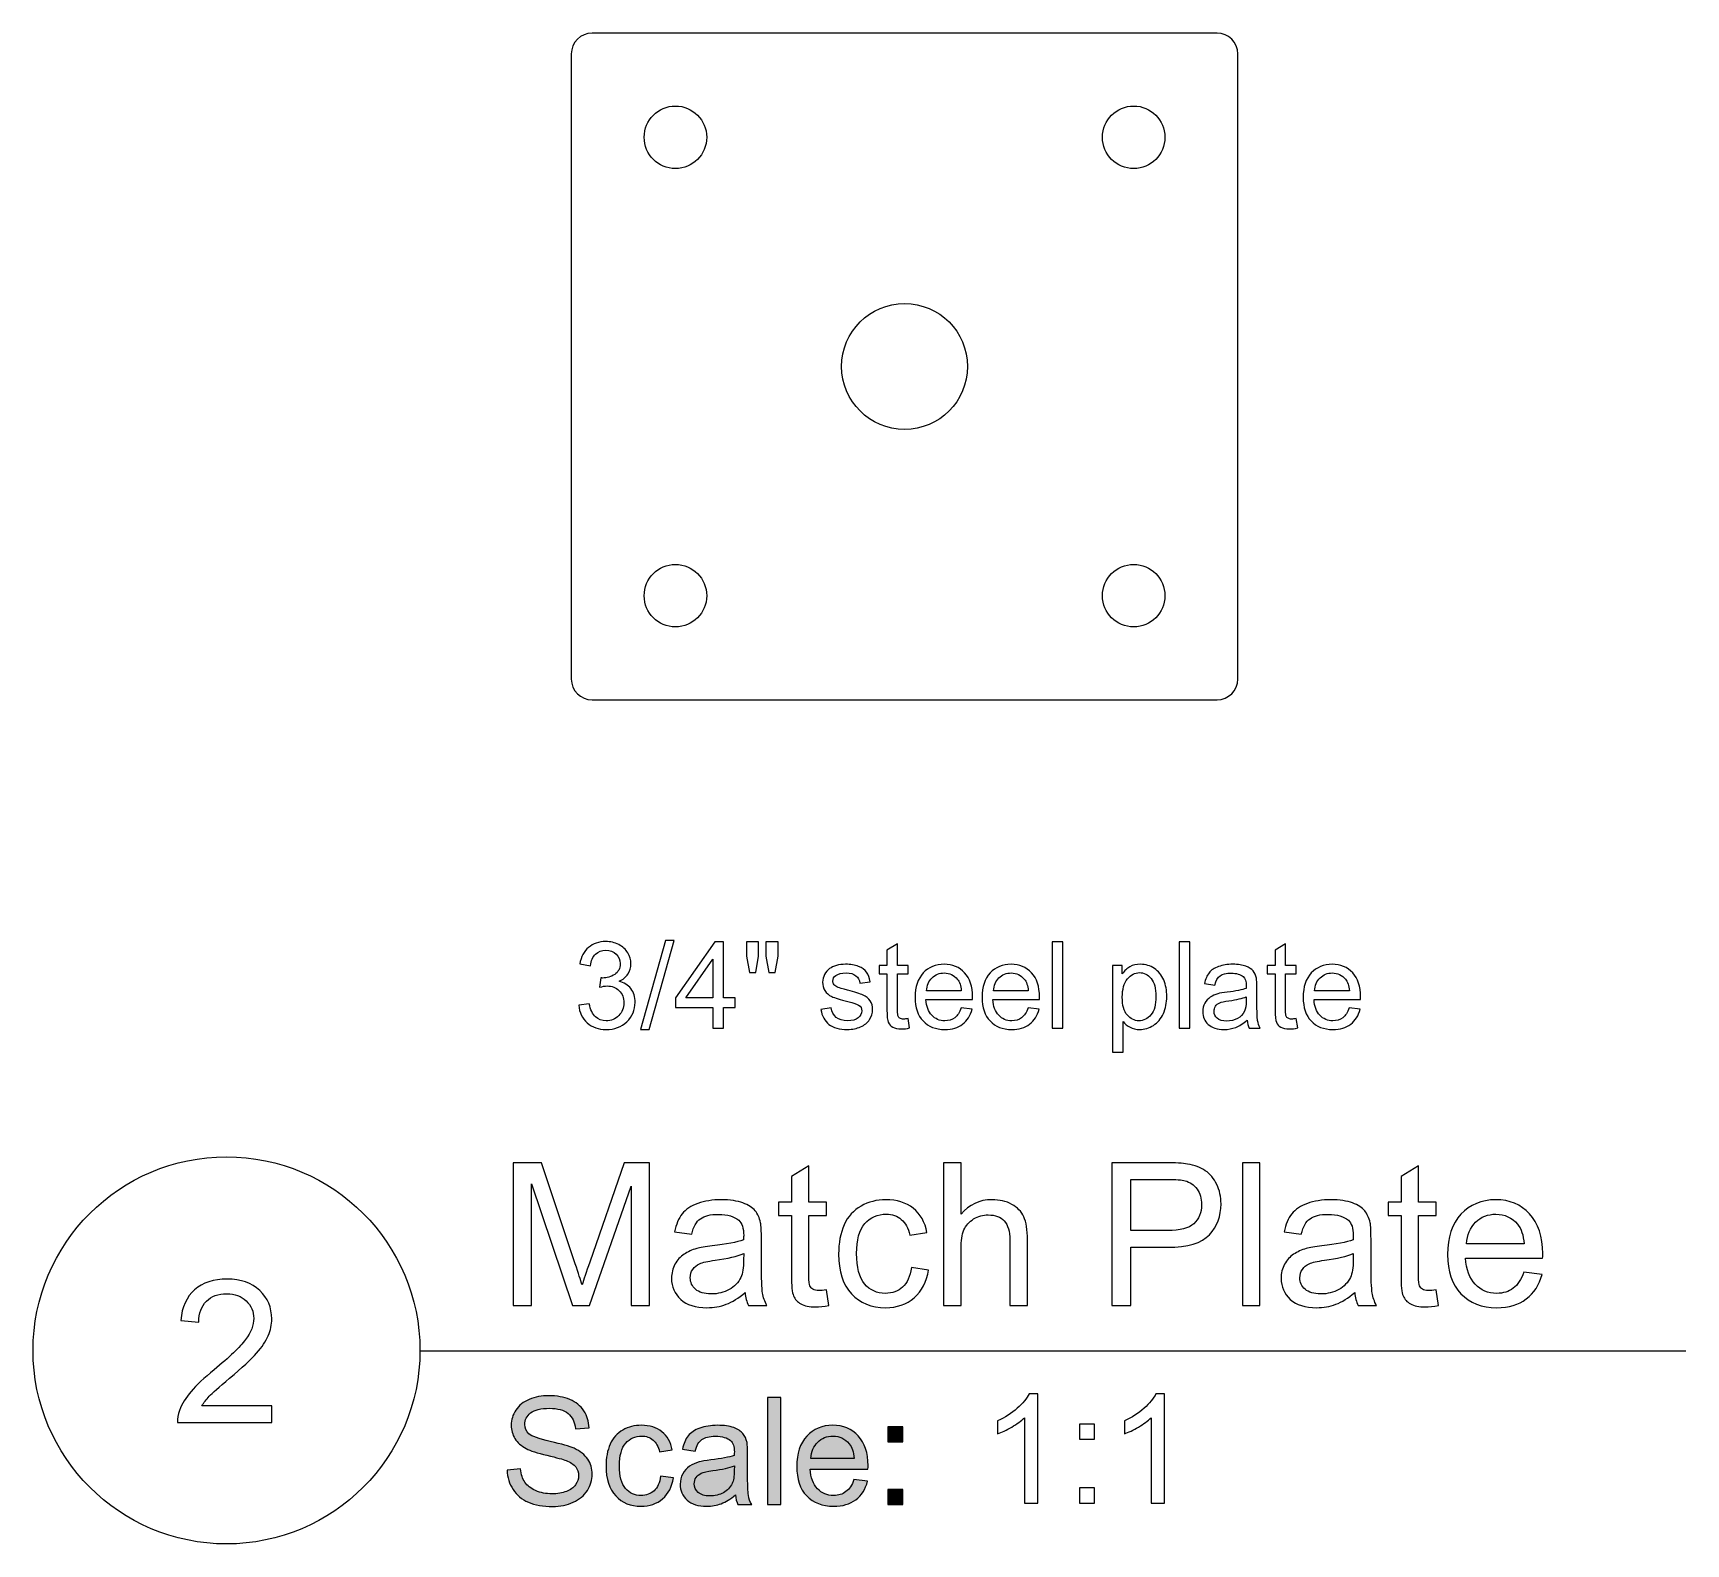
# Model space of a CAD drawing. Extents: x -3.7 to 16.1, y -3.9 to 14.2.
import ezdxf

# ---------------------------------------------------------------- set-up
doc = ezdxf.new("R2010")
doc.units = 0
doc.header["$MEASUREMENT"] = 0
doc.layers.add('LAYER_1', color=7, linetype='CONTINUOUS')

msp = doc.modelspace()

# ---------------------------------------------------------------- hatches: boundary and pattern name
at = {"layer": 'LAYER_1'}
h = msp.add_hatch(color=250, dxfattribs=at)
edge = h.paths.add_edge_path()
edge.add_spline(control_points=[(1.982, -3.008), (1.982, -3.008), (2.142, -2.993), (2.142, -2.993), (2.149, -3.058), (2.167, -3.111), (2.195, -3.152), (2.223, -3.194), (2.266, -3.227), (2.324, -3.253), (2.382, -3.278), (2.448, -3.291), (2.521, -3.291), (2.586, -3.291), (2.643, -3.282), (2.693, -3.262), (2.743, -3.243), (2.779, -3.216), (2.804, -3.182), (2.828, -3.149), (2.84, -3.112), (2.84, -3.072), (2.84, -3.032), (2.828, -2.997), (2.805, -2.967), (2.782, -2.937), (2.743, -2.912), (2.689, -2.891), (2.655, -2.878), (2.579, -2.857), (2.46, -2.829), (2.342, -2.8), (2.26, -2.774), (2.212, -2.749), (2.151, -2.716), (2.106, -2.676), (2.076, -2.629), (2.046, -2.581), (2.031, -2.527), (2.031, -2.469), (2.031, -2.403), (2.049, -2.343), (2.086, -2.286), (2.123, -2.23), (2.176, -2.187), (2.247, -2.158), (2.318, -2.128), (2.396, -2.114), (2.483, -2.114), (2.578, -2.114), (2.662, -2.129), (2.735, -2.16), (2.807, -2.19), (2.863, -2.235), (2.903, -2.295), (2.942, -2.355), (2.963, -2.423), (2.966, -2.498), (2.966, -2.498), (2.802, -2.51), (2.802, -2.51), (2.794, -2.429), (2.764, -2.368), (2.714, -2.327), (2.663, -2.285), (2.588, -2.265), (2.49, -2.265), (2.387, -2.265), (2.312, -2.283), (2.264, -2.321), (2.218, -2.359), (2.194, -2.404), (2.194, -2.458), (2.194, -2.504), (2.211, -2.542), (2.244, -2.571), (2.277, -2.601), (2.362, -2.632), (2.5, -2.663), (2.638, -2.694), (2.733, -2.722), (2.785, -2.745), (2.859, -2.779), (2.915, -2.823), (2.95, -2.876), (2.986, -2.928), (3.003, -2.989), (3.003, -3.058), (3.003, -3.126), (2.984, -3.19), (2.945, -3.251), (2.906, -3.311), (2.85, -3.358), (2.776, -3.392), (2.703, -3.425), (2.621, -3.442), (2.529, -3.442), (2.413, -3.442), (2.316, -3.425), (2.237, -3.391), (2.159, -3.357), (2.097, -3.306), (2.053, -3.238), (2.008, -3.17), (1.985, -3.094), (1.982, -3.008)], knot_values=[0, 0, 0, 0, 0.028571, 0.028571, 0.028571, 0.057143, 0.057143, 0.057143, 0.085714, 0.085714, 0.085714, 0.114286, 0.114286, 0.114286, 0.142857, 0.142857, 0.142857, 0.171429, 0.171429, 0.171429, 0.2, 0.2, 0.2, 0.228571, 0.228571, 0.228571, 0.257143, 0.257143, 0.257143, 0.285714, 0.285714, 0.285714, 0.314286, 0.314286, 0.314286, 0.342857, 0.342857, 0.342857, 0.371429, 0.371429, 0.371429, 0.4, 0.4, 0.4, 0.428571, 0.428571, 0.428571, 0.457143, 0.457143, 0.457143, 0.485714, 0.485714, 0.485714, 0.514286, 0.514286, 0.514286, 0.542857, 0.542857, 0.542857, 0.571429, 0.571429, 0.571429, 0.6, 0.6, 0.6, 0.628571, 0.628571, 0.628571, 0.657143, 0.657143, 0.657143, 0.685714, 0.685714, 0.685714, 0.714286, 0.714286, 0.714286, 0.742857, 0.742857, 0.742857, 0.771429, 0.771429, 0.771429, 0.8, 0.8, 0.8, 0.828571, 0.828571, 0.828571, 0.857143, 0.857143, 0.857143, 0.885714, 0.885714, 0.885714, 0.914286, 0.914286, 0.914286, 0.942857, 0.942857, 0.942857, 0.971429, 0.971429, 0.971429, 1, 1, 1, 1], degree=3, periodic=1)
h = msp.add_hatch(color=250, dxfattribs=at)
edge = h.paths.add_edge_path()
edge.add_spline(control_points=[(5.107, -3.42), (5.107, -3.42), (5.107, -2.135), (5.107, -2.135), (5.107, -2.135), (5.265, -2.135), (5.265, -2.135), (5.265, -2.135), (5.265, -3.42), (5.265, -3.42), (5.265, -3.42), (5.107, -3.42), (5.107, -3.42)], knot_values=[0, 0, 0, 0, 0.25, 0.25, 0.25, 0.5, 0.5, 0.5, 0.75, 0.75, 0.75, 1, 1, 1, 1], degree=3, periodic=1)
h = msp.add_hatch(color=250, dxfattribs=at)
edge = h.paths.add_edge_path()
edge.add_spline(control_points=[(3.824, -3.079), (3.824, -3.079), (3.978, -3.101), (3.978, -3.101), (3.961, -3.207), (3.918, -3.29), (3.848, -3.35), (3.779, -3.41), (3.693, -3.44), (3.591, -3.44), (3.464, -3.44), (3.362, -3.399), (3.285, -3.315), (3.207, -3.232), (3.169, -3.113), (3.169, -2.958), (3.169, -2.858), (3.185, -2.77), (3.219, -2.695), (3.252, -2.62), (3.302, -2.563), (3.37, -2.526), (3.438, -2.488), (3.512, -2.469), (3.592, -2.469), (3.693, -2.469), (3.776, -2.495), (3.84, -2.546), (3.904, -2.597), (3.946, -2.67), (3.964, -2.764), (3.964, -2.764), (3.811, -2.787), (3.811, -2.787), (3.796, -2.724), (3.771, -2.677), (3.733, -2.646), (3.696, -2.614), (3.651, -2.598), (3.599, -2.598), (3.519, -2.598), (3.454, -2.627), (3.405, -2.684), (3.355, -2.741), (3.33, -2.831), (3.33, -2.954), (3.33, -3.079), (3.354, -3.169), (3.402, -3.226), (3.45, -3.283), (3.513, -3.311), (3.589, -3.311), (3.652, -3.311), (3.703, -3.292), (3.745, -3.254), (3.786, -3.216), (3.813, -3.158), (3.824, -3.079)], knot_values=[0, 0, 0, 0, 0.052632, 0.052632, 0.052632, 0.105263, 0.105263, 0.105263, 0.157895, 0.157895, 0.157895, 0.210526, 0.210526, 0.210526, 0.263158, 0.263158, 0.263158, 0.315789, 0.315789, 0.315789, 0.368421, 0.368421, 0.368421, 0.421053, 0.421053, 0.421053, 0.473684, 0.473684, 0.473684, 0.526316, 0.526316, 0.526316, 0.578947, 0.578947, 0.578947, 0.631579, 0.631579, 0.631579, 0.684211, 0.684211, 0.684211, 0.736842, 0.736842, 0.736842, 0.789474, 0.789474, 0.789474, 0.842105, 0.842105, 0.842105, 0.894737, 0.894737, 0.894737, 0.947368, 0.947368, 0.947368, 1, 1, 1, 1], degree=3, periodic=1)
h = msp.add_hatch(color=250, dxfattribs=at)
edge = h.paths.add_edge_path()
edge.add_spline(control_points=[(4.721, -3.304), (4.662, -3.354), (4.606, -3.389), (4.552, -3.409), (4.498, -3.43), (4.44, -3.44), (4.377, -3.44), (4.275, -3.44), (4.196, -3.415), (4.141, -3.365), (4.086, -3.316), (4.059, -3.252), (4.059, -3.175), (4.059, -3.129), (4.069, -3.088), (4.09, -3.05), (4.111, -3.012), (4.138, -2.982), (4.172, -2.959), (4.205, -2.937), (4.243, -2.919), (4.285, -2.908), (4.316, -2.9), (4.363, -2.892), (4.426, -2.884), (4.553, -2.869), (4.648, -2.851), (4.708, -2.83), (4.708, -2.808), (4.709, -2.795), (4.709, -2.789), (4.709, -2.725), (4.694, -2.68), (4.664, -2.653), (4.623, -2.618), (4.563, -2.6), (4.484, -2.6), (4.409, -2.6), (4.354, -2.613), (4.319, -2.639), (4.283, -2.665), (4.257, -2.711), (4.24, -2.778), (4.24, -2.778), (4.086, -2.756), (4.086, -2.756), (4.1, -2.69), (4.123, -2.637), (4.155, -2.596), (4.187, -2.555), (4.234, -2.524), (4.295, -2.502), (4.356, -2.48), (4.427, -2.469), (4.507, -2.469), (4.587, -2.469), (4.651, -2.478), (4.701, -2.497), (4.751, -2.516), (4.788, -2.539), (4.811, -2.568), (4.835, -2.596), (4.851, -2.632), (4.861, -2.676), (4.866, -2.702), (4.868, -2.751), (4.868, -2.821), (4.868, -2.821), (4.868, -3.03), (4.868, -3.03), (4.868, -3.176), (4.872, -3.269), (4.878, -3.308), (4.884, -3.347), (4.898, -3.385), (4.917, -3.42), (4.917, -3.42), (4.752, -3.42), (4.752, -3.42), (4.736, -3.387), (4.726, -3.348), (4.721, -3.304)], knot_values=[0, 0, 0, 0, 0.037037, 0.037037, 0.037037, 0.074074, 0.074074, 0.074074, 0.111111, 0.111111, 0.111111, 0.148148, 0.148148, 0.148148, 0.185185, 0.185185, 0.185185, 0.222222, 0.222222, 0.222222, 0.259259, 0.259259, 0.259259, 0.296296, 0.296296, 0.296296, 0.333333, 0.333333, 0.333333, 0.37037, 0.37037, 0.37037, 0.407407, 0.407407, 0.407407, 0.444444, 0.444444, 0.444444, 0.481481, 0.481481, 0.481481, 0.518519, 0.518519, 0.518519, 0.555556, 0.555556, 0.555556, 0.592593, 0.592593, 0.592593, 0.62963, 0.62963, 0.62963, 0.666667, 0.666667, 0.666667, 0.703704, 0.703704, 0.703704, 0.740741, 0.740741, 0.740741, 0.777778, 0.777778, 0.777778, 0.814815, 0.814815, 0.814815, 0.851852, 0.851852, 0.851852, 0.888889, 0.888889, 0.888889, 0.925926, 0.925926, 0.925926, 0.962963, 0.962963, 0.962963, 1, 1, 1, 1], degree=3, periodic=1)
h = msp.add_hatch(color=250, dxfattribs=at)
edge = h.paths.add_edge_path()
edge.add_spline(control_points=[(6.145, -3.119), (6.145, -3.119), (6.308, -3.14), (6.308, -3.14), (6.283, -3.235), (6.235, -3.309), (6.166, -3.362), (6.097, -3.414), (6.008, -3.44), (5.9, -3.44), (5.764, -3.44), (5.657, -3.398), (5.577, -3.315), (5.497, -3.231), (5.458, -3.113), (5.458, -2.962), (5.458, -2.806), (5.498, -2.685), (5.578, -2.599), (5.659, -2.512), (5.763, -2.469), (5.891, -2.469), (6.015, -2.469), (6.117, -2.511), (6.196, -2.596), (6.274, -2.681), (6.314, -2.8), (6.314, -2.953), (6.314, -2.962), (6.314, -2.976), (6.313, -2.995), (6.313, -2.995), (5.619, -2.995), (5.619, -2.995), (5.625, -3.097), (5.654, -3.175), (5.706, -3.23), (5.758, -3.284), (5.823, -3.311), (5.9, -3.311), (5.958, -3.311), (6.007, -3.296), (6.048, -3.265), (6.089, -3.235), (6.121, -3.186), (6.145, -3.119)], knot_values=[0, 0, 0, 0, 0.066667, 0.066667, 0.066667, 0.133333, 0.133333, 0.133333, 0.2, 0.2, 0.2, 0.266667, 0.266667, 0.266667, 0.333333, 0.333333, 0.333333, 0.4, 0.4, 0.4, 0.466667, 0.466667, 0.466667, 0.533333, 0.533333, 0.533333, 0.6, 0.6, 0.6, 0.666667, 0.666667, 0.666667, 0.733333, 0.733333, 0.733333, 0.8, 0.8, 0.8, 0.866667, 0.866667, 0.866667, 0.933333, 0.933333, 0.933333, 1, 1, 1, 1], degree=3, periodic=1)
h = msp.add_hatch(color=250, dxfattribs=at)
edge = h.paths.add_edge_path()
edge.add_spline(control_points=[(6.551, -2.668), (6.551, -2.668), (6.551, -2.489), (6.551, -2.489), (6.551, -2.489), (6.73, -2.489), (6.73, -2.489), (6.73, -2.489), (6.73, -2.668), (6.73, -2.668), (6.73, -2.668), (6.551, -2.668), (6.551, -2.668)], knot_values=[0, 0, 0, 0, 0.25, 0.25, 0.25, 0.5, 0.5, 0.5, 0.75, 0.75, 0.75, 1, 1, 1, 1], degree=3, periodic=1)
h = msp.add_hatch(color=250, dxfattribs=at)
edge = h.paths.add_edge_path()
edge.add_spline(control_points=[(5.628, -2.866), (5.628, -2.866), (6.147, -2.866), (6.147, -2.866), (6.14, -2.787), (6.12, -2.729), (6.087, -2.69), (6.037, -2.629), (5.972, -2.598), (5.892, -2.598), (5.82, -2.598), (5.759, -2.623), (5.71, -2.671), (5.661, -2.719), (5.634, -2.784), (5.628, -2.866)], knot_values=[0, 0, 0, 0, 0.2, 0.2, 0.2, 0.4, 0.4, 0.4, 0.6, 0.6, 0.6, 0.8, 0.8, 0.8, 1, 1, 1, 1], degree=3, periodic=1)
h = msp.add_hatch(color=250, dxfattribs=at)
edge = h.paths.add_edge_path()
edge.add_spline(control_points=[(4.709, -2.954), (4.651, -2.977), (4.565, -2.997), (4.45, -3.013), (4.385, -3.022), (4.339, -3.033), (4.312, -3.044), (4.285, -3.056), (4.264, -3.073), (4.25, -3.095), (4.235, -3.118), (4.228, -3.143), (4.228, -3.17), (4.228, -3.212), (4.243, -3.247), (4.275, -3.274), (4.307, -3.302), (4.354, -3.316), (4.415, -3.316), (4.476, -3.316), (4.53, -3.303), (4.578, -3.277), (4.625, -3.25), (4.66, -3.214), (4.682, -3.168), (4.699, -3.133), (4.708, -3.08), (4.708, -3.011), (4.708, -3.011), (4.709, -2.954), (4.709, -2.954)], knot_values=[0, 0, 0, 0, 0.1, 0.1, 0.1, 0.2, 0.2, 0.2, 0.3, 0.3, 0.3, 0.4, 0.4, 0.4, 0.5, 0.5, 0.5, 0.6, 0.6, 0.6, 0.7, 0.7, 0.7, 0.8, 0.8, 0.8, 0.9, 0.9, 0.9, 1, 1, 1, 1], degree=3, periodic=1)
h = msp.add_hatch(color=250, dxfattribs=at)
edge = h.paths.add_edge_path()
edge.add_spline(control_points=[(6.551, -3.42), (6.551, -3.42), (6.551, -3.241), (6.551, -3.241), (6.551, -3.241), (6.73, -3.241), (6.73, -3.241), (6.73, -3.241), (6.73, -3.42), (6.73, -3.42), (6.73, -3.42), (6.551, -3.42), (6.551, -3.42)], knot_values=[0, 0, 0, 0, 0.25, 0.25, 0.25, 0.5, 0.5, 0.5, 0.75, 0.75, 0.75, 1, 1, 1, 1], degree=3, periodic=1)

# ---------------------------------------------------------------- linework, layer by layer
at = {"layer": 'LAYER_1', "color": 250}
for points, knots in [([(3.002, 14.234), (3.002, 14.234), (10.502, 14.234), (10.502, 14.234), (10.639, 14.234), (10.752, 14.122), (10.752, 13.984), (10.752, 13.984), (10.752, 6.484), (10.752, 6.484), (10.752, 6.347), (10.639, 6.234), (10.502, 6.234), (10.502, 6.234), (3.002, 6.234), (3.002, 6.234), (2.864, 6.234), (2.752, 6.347), (2.752, 6.484), (2.752, 6.484), (2.752, 13.984), (2.752, 13.984), (2.752, 14.122), (2.864, 14.234), (3.002, 14.234)], [0, 0, 0, 0, 0.125, 0.125, 0.125, 0.25, 0.25, 0.25, 0.375, 0.375, 0.375, 0.5, 0.5, 0.5, 0.625, 0.625, 0.625, 0.75, 0.75, 0.75, 0.875, 0.875, 0.875, 1, 1, 1, 1]), ([(4.377, 12.984), (4.377, 13.191), (4.209, 13.359), (4.002, 13.359), (3.795, 13.359), (3.627, 13.191), (3.627, 12.984), (3.627, 12.777), (3.795, 12.609), (4.002, 12.609), (4.209, 12.609), (4.377, 12.777), (4.377, 12.984)], [0, 0, 0, 0, 0.25, 0.25, 0.25, 0.5, 0.5, 0.5, 0.75, 0.75, 0.75, 1, 1, 1, 1]), ([(9.877, 12.984), (9.877, 13.191), (9.709, 13.359), (9.502, 13.359), (9.295, 13.359), (9.127, 13.191), (9.127, 12.984), (9.127, 12.777), (9.295, 12.609), (9.502, 12.609), (9.709, 12.609), (9.877, 12.777), (9.877, 12.984)], [0, 0, 0, 0, 0.25, 0.25, 0.25, 0.5, 0.5, 0.5, 0.75, 0.75, 0.75, 1, 1, 1, 1]), ([(7.507, 10.234), (7.507, 10.651), (7.169, 10.989), (6.752, 10.989), (6.335, 10.989), (5.997, 10.651), (5.997, 10.234), (5.997, 9.817), (6.335, 9.479), (6.752, 9.479), (7.169, 9.479), (7.507, 9.817), (7.507, 10.234)], [0, 0, 0, 0, 0.25, 0.25, 0.25, 0.5, 0.5, 0.5, 0.75, 0.75, 0.75, 1, 1, 1, 1]), ([(4.377, 7.484), (4.377, 7.691), (4.209, 7.859), (4.002, 7.859), (3.795, 7.859), (3.627, 7.691), (3.627, 7.484), (3.627, 7.277), (3.795, 7.109), (4.002, 7.109), (4.209, 7.109), (4.377, 7.277), (4.377, 7.484)], [0, 0, 0, 0, 0.25, 0.25, 0.25, 0.5, 0.5, 0.5, 0.75, 0.75, 0.75, 1, 1, 1, 1]), ([(9.877, 7.484), (9.877, 7.691), (9.709, 7.859), (9.502, 7.859), (9.295, 7.859), (9.127, 7.691), (9.127, 7.484), (9.127, 7.277), (9.295, 7.109), (9.502, 7.109), (9.709, 7.109), (9.877, 7.277), (9.877, 7.484)], [0, 0, 0, 0, 0.25, 0.25, 0.25, 0.5, 0.5, 0.5, 0.75, 0.75, 0.75, 1, 1, 1, 1]), ([(2.841, 2.571), (2.841, 2.571), (2.968, 2.588), (2.968, 2.588), (2.982, 2.516), (3.007, 2.464), (3.042, 2.432), (3.077, 2.4), (3.12, 2.384), (3.17, 2.384), (3.231, 2.384), (3.281, 2.405), (3.322, 2.447), (3.363, 2.488), (3.384, 2.539), (3.384, 2.6), (3.384, 2.659), (3.365, 2.707), (3.326, 2.745), (3.288, 2.783), (3.24, 2.802), (3.181, 2.802), (3.157, 2.802), (3.127, 2.797), (3.091, 2.787), (3.091, 2.787), (3.105, 2.899), (3.105, 2.899), (3.114, 2.898), (3.121, 2.897), (3.126, 2.897), (3.18, 2.897), (3.229, 2.911), (3.273, 2.94), (3.316, 2.968), (3.338, 3.011), (3.338, 3.07), (3.338, 3.116), (3.322, 3.155), (3.29, 3.185), (3.259, 3.216), (3.218, 3.231), (3.168, 3.231), (3.118, 3.231), (3.077, 3.215), (3.044, 3.184), (3.011, 3.153), (2.99, 3.106), (2.981, 3.043), (2.981, 3.043), (2.854, 3.066), (2.854, 3.066), (2.869, 3.151), (2.904, 3.218), (2.96, 3.265), (3.014, 3.311), (3.083, 3.335), (3.165, 3.335), (3.221, 3.335), (3.273, 3.323), (3.321, 3.298), (3.368, 3.274), (3.405, 3.241), (3.43, 3.2), (3.455, 3.158), (3.468, 3.114), (3.468, 3.067), (3.468, 3.022), (3.455, 2.982), (3.432, 2.945), (3.408, 2.909), (3.372, 2.879), (3.325, 2.858), (3.386, 2.844), (3.434, 2.814), (3.468, 2.77), (3.501, 2.726), (3.518, 2.67), (3.518, 2.603), (3.518, 2.513), (3.485, 2.436), (3.419, 2.373), (3.353, 2.31), (3.27, 2.279), (3.17, 2.279), (3.079, 2.279), (3.003, 2.306), (2.943, 2.36), (2.883, 2.415), (2.849, 2.485), (2.841, 2.571)], [0, 0, 0, 0, 0.033333, 0.033333, 0.033333, 0.066667, 0.066667, 0.066667, 0.1, 0.1, 0.1, 0.133333, 0.133333, 0.133333, 0.166667, 0.166667, 0.166667, 0.2, 0.2, 0.2, 0.233333, 0.233333, 0.233333, 0.266667, 0.266667, 0.266667, 0.3, 0.3, 0.3, 0.333333, 0.333333, 0.333333, 0.366667, 0.366667, 0.366667, 0.4, 0.4, 0.4, 0.433333, 0.433333, 0.433333, 0.466667, 0.466667, 0.466667, 0.5, 0.5, 0.5, 0.533333, 0.533333, 0.533333, 0.566667, 0.566667, 0.566667, 0.6, 0.6, 0.6, 0.633333, 0.633333, 0.633333, 0.666667, 0.666667, 0.666667, 0.7, 0.7, 0.7, 0.733333, 0.733333, 0.733333, 0.766667, 0.766667, 0.766667, 0.8, 0.8, 0.8, 0.833333, 0.833333, 0.833333, 0.866667, 0.866667, 0.866667, 0.9, 0.9, 0.9, 0.933333, 0.933333, 0.933333, 0.966667, 0.966667, 0.966667, 1, 1, 1, 1]), ([(3.583, 2.279), (3.583, 2.279), (3.884, 3.348), (3.884, 3.348), (3.884, 3.348), (3.986, 3.348), (3.986, 3.348), (3.986, 3.348), (3.686, 2.279), (3.686, 2.279), (3.686, 2.279), (3.583, 2.279), (3.583, 2.279)], [0, 0, 0, 0, 0.25, 0.25, 0.25, 0.5, 0.5, 0.5, 0.75, 0.75, 0.75, 1, 1, 1, 1]), ([(4.451, 2.296), (4.451, 2.296), (4.451, 2.543), (4.451, 2.543), (4.451, 2.543), (4.002, 2.543), (4.002, 2.543), (4.002, 2.543), (4.002, 2.66), (4.002, 2.66), (4.002, 2.66), (4.474, 3.33), (4.474, 3.33), (4.474, 3.33), (4.578, 3.33), (4.578, 3.33), (4.578, 3.33), (4.578, 2.66), (4.578, 2.66), (4.578, 2.66), (4.718, 2.66), (4.718, 2.66), (4.718, 2.66), (4.718, 2.543), (4.718, 2.543), (4.718, 2.543), (4.578, 2.543), (4.578, 2.543), (4.578, 2.543), (4.578, 2.296), (4.578, 2.296), (4.578, 2.296), (4.451, 2.296), (4.451, 2.296)], [0, 0, 0, 0, 0.090909, 0.090909, 0.090909, 0.181818, 0.181818, 0.181818, 0.272727, 0.272727, 0.272727, 0.363636, 0.363636, 0.363636, 0.454545, 0.454545, 0.454545, 0.545455, 0.545455, 0.545455, 0.636364, 0.636364, 0.636364, 0.727273, 0.727273, 0.727273, 0.818182, 0.818182, 0.818182, 0.909091, 0.909091, 0.909091, 1, 1, 1, 1]), ([(4.889, 2.965), (4.889, 2.965), (4.854, 3.161), (4.854, 3.161), (4.854, 3.161), (4.854, 3.33), (4.854, 3.33), (4.854, 3.33), (4.999, 3.33), (4.999, 3.33), (4.999, 3.33), (4.999, 3.161), (4.999, 3.161), (4.999, 3.161), (4.967, 2.965), (4.967, 2.965), (4.967, 2.965), (4.889, 2.965), (4.889, 2.965)], [0, 0, 0, 0, 0.166667, 0.166667, 0.166667, 0.333333, 0.333333, 0.333333, 0.5, 0.5, 0.5, 0.666667, 0.666667, 0.666667, 0.833333, 0.833333, 0.833333, 1, 1, 1, 1]), ([(5.123, 2.965), (5.123, 2.965), (5.088, 3.161), (5.088, 3.161), (5.088, 3.161), (5.088, 3.33), (5.088, 3.33), (5.088, 3.33), (5.233, 3.33), (5.233, 3.33), (5.233, 3.33), (5.233, 3.161), (5.233, 3.161), (5.233, 3.161), (5.199, 2.965), (5.199, 2.965), (5.199, 2.965), (5.123, 2.965), (5.123, 2.965)], [0, 0, 0, 0, 0.166667, 0.166667, 0.166667, 0.333333, 0.333333, 0.333333, 0.5, 0.5, 0.5, 0.666667, 0.666667, 0.666667, 0.833333, 0.833333, 0.833333, 1, 1, 1, 1]), ([(6.795, 2.41), (6.795, 2.41), (6.812, 2.298), (6.812, 2.298), (6.777, 2.29), (6.745, 2.286), (6.717, 2.286), (6.671, 2.286), (6.635, 2.293), (6.61, 2.308), (6.584, 2.323), (6.567, 2.342), (6.556, 2.366), (6.546, 2.39), (6.541, 2.44), (6.541, 2.516), (6.541, 2.516), (6.541, 2.948), (6.541, 2.948), (6.541, 2.948), (6.447, 2.948), (6.447, 2.948), (6.447, 2.948), (6.447, 3.046), (6.447, 3.046), (6.447, 3.046), (6.541, 3.046), (6.541, 3.046), (6.541, 3.046), (6.541, 3.231), (6.541, 3.231), (6.541, 3.231), (6.668, 3.308), (6.668, 3.308), (6.668, 3.308), (6.668, 3.046), (6.668, 3.046), (6.668, 3.046), (6.795, 3.046), (6.795, 3.046), (6.795, 3.046), (6.795, 2.948), (6.795, 2.948), (6.795, 2.948), (6.668, 2.948), (6.668, 2.948), (6.668, 2.948), (6.668, 2.509), (6.668, 2.509), (6.668, 2.472), (6.67, 2.449), (6.675, 2.439), (6.679, 2.428), (6.686, 2.42), (6.696, 2.414), (6.707, 2.408), (6.721, 2.405), (6.74, 2.405), (6.754, 2.405), (6.772, 2.406), (6.795, 2.41)], [0, 0, 0, 0, 0.05, 0.05, 0.05, 0.1, 0.1, 0.1, 0.15, 0.15, 0.15, 0.2, 0.2, 0.2, 0.25, 0.25, 0.25, 0.3, 0.3, 0.3, 0.35, 0.35, 0.35, 0.4, 0.4, 0.4, 0.45, 0.45, 0.45, 0.5, 0.5, 0.5, 0.55, 0.55, 0.55, 0.6, 0.6, 0.6, 0.65, 0.65, 0.65, 0.7, 0.7, 0.7, 0.75, 0.75, 0.75, 0.8, 0.8, 0.8, 0.85, 0.85, 0.85, 0.9, 0.9, 0.9, 0.95, 0.95, 0.95, 1, 1, 1, 1]), ([(8.524, 2.296), (8.524, 2.296), (8.524, 3.33), (8.524, 3.33), (8.524, 3.33), (8.651, 3.33), (8.651, 3.33), (8.651, 3.33), (8.651, 2.296), (8.651, 2.296), (8.651, 2.296), (8.524, 2.296), (8.524, 2.296)], [0, 0, 0, 0, 0.25, 0.25, 0.25, 0.5, 0.5, 0.5, 0.75, 0.75, 0.75, 1, 1, 1, 1]), ([(10.049, 2.296), (10.049, 2.296), (10.049, 3.33), (10.049, 3.33), (10.049, 3.33), (10.177, 3.33), (10.177, 3.33), (10.177, 3.33), (10.177, 2.296), (10.177, 2.296), (10.177, 2.296), (10.049, 2.296), (10.049, 2.296)], [0, 0, 0, 0, 0.25, 0.25, 0.25, 0.5, 0.5, 0.5, 0.75, 0.75, 0.75, 1, 1, 1, 1]), ([(11.452, 2.41), (11.452, 2.41), (11.47, 2.298), (11.47, 2.298), (11.434, 2.29), (11.402, 2.286), (11.374, 2.286), (11.328, 2.286), (11.293, 2.293), (11.267, 2.308), (11.242, 2.323), (11.224, 2.342), (11.214, 2.366), (11.203, 2.39), (11.198, 2.44), (11.198, 2.516), (11.198, 2.516), (11.198, 2.948), (11.198, 2.948), (11.198, 2.948), (11.104, 2.948), (11.104, 2.948), (11.104, 2.948), (11.104, 3.046), (11.104, 3.046), (11.104, 3.046), (11.198, 3.046), (11.198, 3.046), (11.198, 3.046), (11.198, 3.231), (11.198, 3.231), (11.198, 3.231), (11.325, 3.308), (11.325, 3.308), (11.325, 3.308), (11.325, 3.046), (11.325, 3.046), (11.325, 3.046), (11.452, 3.046), (11.452, 3.046), (11.452, 3.046), (11.452, 2.948), (11.452, 2.948), (11.452, 2.948), (11.325, 2.948), (11.325, 2.948), (11.325, 2.948), (11.325, 2.509), (11.325, 2.509), (11.325, 2.472), (11.327, 2.449), (11.332, 2.439), (11.336, 2.428), (11.344, 2.42), (11.354, 2.414), (11.364, 2.408), (11.378, 2.405), (11.397, 2.405), (11.411, 2.405), (11.429, 2.406), (11.452, 2.41)], [0, 0, 0, 0, 0.05, 0.05, 0.05, 0.1, 0.1, 0.1, 0.15, 0.15, 0.15, 0.2, 0.2, 0.2, 0.25, 0.25, 0.25, 0.3, 0.3, 0.3, 0.35, 0.35, 0.35, 0.4, 0.4, 0.4, 0.45, 0.45, 0.45, 0.5, 0.5, 0.5, 0.55, 0.55, 0.55, 0.6, 0.6, 0.6, 0.65, 0.65, 0.65, 0.7, 0.7, 0.7, 0.75, 0.75, 0.75, 0.8, 0.8, 0.8, 0.85, 0.85, 0.85, 0.9, 0.9, 0.9, 0.95, 0.95, 0.95, 1, 1, 1, 1]), ([(4.451, 2.66), (4.451, 2.66), (4.451, 3.125), (4.451, 3.125), (4.451, 3.125), (4.127, 2.66), (4.127, 2.66), (4.127, 2.66), (4.451, 2.66), (4.451, 2.66)], [0, 0, 0, 0, 0.333333, 0.333333, 0.333333, 0.666667, 0.666667, 0.666667, 1, 1, 1, 1]), ([(5.747, 2.52), (5.747, 2.52), (5.872, 2.54), (5.872, 2.54), (5.879, 2.49), (5.899, 2.452), (5.931, 2.425), (5.963, 2.398), (6.009, 2.384), (6.066, 2.384), (6.125, 2.384), (6.168, 2.396), (6.197, 2.42), (6.225, 2.444), (6.239, 2.472), (6.239, 2.504), (6.239, 2.532), (6.226, 2.555), (6.201, 2.571), (6.183, 2.583), (6.14, 2.597), (6.071, 2.614), (5.978, 2.638), (5.914, 2.658), (5.878, 2.675), (5.842, 2.692), (5.815, 2.716), (5.796, 2.746), (5.778, 2.776), (5.768, 2.81), (5.768, 2.846), (5.768, 2.88), (5.776, 2.911), (5.791, 2.939), (5.806, 2.967), (5.827, 2.991), (5.853, 3.01), (5.873, 3.024), (5.9, 3.037), (5.934, 3.047), (5.968, 3.057), (6.005, 3.062), (6.044, 3.062), (6.102, 3.062), (6.154, 3.053), (6.198, 3.036), (6.243, 3.019), (6.275, 2.996), (6.297, 2.967), (6.318, 2.938), (6.332, 2.9), (6.34, 2.851), (6.34, 2.851), (6.216, 2.834), (6.216, 2.834), (6.21, 2.873), (6.194, 2.903), (6.167, 2.925), (6.14, 2.947), (6.102, 2.958), (6.053, 2.958), (5.995, 2.958), (5.953, 2.948), (5.928, 2.929), (5.903, 2.91), (5.891, 2.887), (5.891, 2.861), (5.891, 2.845), (5.896, 2.83), (5.906, 2.817), (5.917, 2.803), (5.933, 2.792), (5.955, 2.783), (5.968, 2.778), (6.005, 2.767), (6.067, 2.751), (6.156, 2.727), (6.219, 2.707), (6.255, 2.692), (6.29, 2.677), (6.318, 2.654), (6.338, 2.625), (6.359, 2.596), (6.369, 2.56), (6.369, 2.517), (6.369, 2.475), (6.357, 2.435), (6.332, 2.398), (6.307, 2.36), (6.272, 2.332), (6.225, 2.311), (6.178, 2.291), (6.126, 2.28), (6.067, 2.28), (5.97, 2.28), (5.895, 2.301), (5.844, 2.341), (5.793, 2.381), (5.761, 2.441), (5.747, 2.52)], [0, 0, 0, 0, 0.030303, 0.030303, 0.030303, 0.060606, 0.060606, 0.060606, 0.090909, 0.090909, 0.090909, 0.121212, 0.121212, 0.121212, 0.151515, 0.151515, 0.151515, 0.181818, 0.181818, 0.181818, 0.212121, 0.212121, 0.212121, 0.242424, 0.242424, 0.242424, 0.272727, 0.272727, 0.272727, 0.30303, 0.30303, 0.30303, 0.333333, 0.333333, 0.333333, 0.363636, 0.363636, 0.363636, 0.393939, 0.393939, 0.393939, 0.424242, 0.424242, 0.424242, 0.454545, 0.454545, 0.454545, 0.484848, 0.484848, 0.484848, 0.515152, 0.515152, 0.515152, 0.545455, 0.545455, 0.545455, 0.575758, 0.575758, 0.575758, 0.606061, 0.606061, 0.606061, 0.636364, 0.636364, 0.636364, 0.666667, 0.666667, 0.666667, 0.69697, 0.69697, 0.69697, 0.727273, 0.727273, 0.727273, 0.757576, 0.757576, 0.757576, 0.787879, 0.787879, 0.787879, 0.818182, 0.818182, 0.818182, 0.848485, 0.848485, 0.848485, 0.878788, 0.878788, 0.878788, 0.909091, 0.909091, 0.909091, 0.939394, 0.939394, 0.939394, 0.969697, 0.969697, 0.969697, 1, 1, 1, 1]), ([(7.432, 2.539), (7.432, 2.539), (7.563, 2.522), (7.563, 2.522), (7.543, 2.445), (7.504, 2.386), (7.449, 2.344), (7.393, 2.302), (7.322, 2.28), (7.235, 2.28), (7.125, 2.28), (7.039, 2.314), (6.975, 2.382), (6.911, 2.449), (6.879, 2.543), (6.879, 2.665), (6.879, 2.791), (6.911, 2.888), (6.976, 2.958), (7.04, 3.027), (7.124, 3.062), (7.228, 3.062), (7.328, 3.062), (7.409, 3.028), (7.472, 2.96), (7.536, 2.892), (7.568, 2.796), (7.568, 2.672), (7.568, 2.665), (7.567, 2.654), (7.567, 2.639), (7.567, 2.639), (7.009, 2.639), (7.009, 2.639), (7.013, 2.557), (7.037, 2.494), (7.078, 2.45), (7.12, 2.406), (7.172, 2.384), (7.235, 2.384), (7.281, 2.384), (7.321, 2.397), (7.354, 2.421), (7.387, 2.446), (7.413, 2.485), (7.432, 2.539)], [0, 0, 0, 0, 0.066667, 0.066667, 0.066667, 0.133333, 0.133333, 0.133333, 0.2, 0.2, 0.2, 0.266667, 0.266667, 0.266667, 0.333333, 0.333333, 0.333333, 0.4, 0.4, 0.4, 0.466667, 0.466667, 0.466667, 0.533333, 0.533333, 0.533333, 0.6, 0.6, 0.6, 0.666667, 0.666667, 0.666667, 0.733333, 0.733333, 0.733333, 0.8, 0.8, 0.8, 0.866667, 0.866667, 0.866667, 0.933333, 0.933333, 0.933333, 1, 1, 1, 1]), ([(8.235, 2.539), (8.235, 2.539), (8.366, 2.522), (8.366, 2.522), (8.346, 2.445), (8.308, 2.386), (8.252, 2.344), (8.196, 2.302), (8.125, 2.28), (8.038, 2.28), (7.929, 2.28), (7.842, 2.314), (7.778, 2.382), (7.714, 2.449), (7.682, 2.543), (7.682, 2.665), (7.682, 2.791), (7.714, 2.888), (7.779, 2.958), (7.844, 3.027), (7.928, 3.062), (8.031, 3.062), (8.131, 3.062), (8.212, 3.028), (8.276, 2.96), (8.339, 2.892), (8.371, 2.796), (8.371, 2.672), (8.371, 2.665), (8.371, 2.654), (8.37, 2.639), (8.37, 2.639), (7.812, 2.639), (7.812, 2.639), (7.817, 2.557), (7.84, 2.494), (7.882, 2.45), (7.923, 2.406), (7.976, 2.384), (8.038, 2.384), (8.084, 2.384), (8.124, 2.397), (8.157, 2.421), (8.19, 2.446), (8.216, 2.485), (8.235, 2.539)], [0, 0, 0, 0, 0.066667, 0.066667, 0.066667, 0.133333, 0.133333, 0.133333, 0.2, 0.2, 0.2, 0.266667, 0.266667, 0.266667, 0.333333, 0.333333, 0.333333, 0.4, 0.4, 0.4, 0.466667, 0.466667, 0.466667, 0.533333, 0.533333, 0.533333, 0.6, 0.6, 0.6, 0.666667, 0.666667, 0.666667, 0.733333, 0.733333, 0.733333, 0.8, 0.8, 0.8, 0.866667, 0.866667, 0.866667, 0.933333, 0.933333, 0.933333, 1, 1, 1, 1]), ([(9.249, 2.009), (9.249, 2.009), (9.249, 3.046), (9.249, 3.046), (9.249, 3.046), (9.365, 3.046), (9.365, 3.046), (9.365, 3.046), (9.365, 2.947), (9.365, 2.947), (9.392, 2.986), (9.423, 3.014), (9.457, 3.033), (9.491, 3.052), (9.533, 3.062), (9.582, 3.062), (9.646, 3.062), (9.702, 3.045), (9.751, 3.012), (9.8, 2.98), (9.837, 2.933), (9.862, 2.874), (9.887, 2.814), (9.899, 2.748), (9.899, 2.677), (9.899, 2.6), (9.885, 2.532), (9.858, 2.47), (9.83, 2.409), (9.79, 2.362), (9.738, 2.329), (9.686, 2.297), (9.631, 2.28), (9.573, 2.28), (9.531, 2.28), (9.492, 2.289), (9.459, 2.307), (9.425, 2.325), (9.398, 2.347), (9.376, 2.375), (9.376, 2.375), (9.376, 2.009), (9.376, 2.009), (9.376, 2.009), (9.249, 2.009), (9.249, 2.009)], [0, 0, 0, 0, 0.066667, 0.066667, 0.066667, 0.133333, 0.133333, 0.133333, 0.2, 0.2, 0.2, 0.266667, 0.266667, 0.266667, 0.333333, 0.333333, 0.333333, 0.4, 0.4, 0.4, 0.466667, 0.466667, 0.466667, 0.533333, 0.533333, 0.533333, 0.6, 0.6, 0.6, 0.666667, 0.666667, 0.666667, 0.733333, 0.733333, 0.733333, 0.8, 0.8, 0.8, 0.866667, 0.866667, 0.866667, 0.933333, 0.933333, 0.933333, 1, 1, 1, 1]), ([(10.863, 2.39), (10.816, 2.35), (10.77, 2.322), (10.727, 2.305), (10.683, 2.289), (10.636, 2.28), (10.586, 2.28), (10.504, 2.28), (10.441, 2.3), (10.396, 2.341), (10.352, 2.381), (10.33, 2.432), (10.33, 2.494), (10.33, 2.531), (10.338, 2.564), (10.355, 2.595), (10.372, 2.625), (10.394, 2.649), (10.421, 2.667), (10.448, 2.686), (10.478, 2.7), (10.512, 2.709), (10.537, 2.715), (10.575, 2.722), (10.625, 2.728), (10.728, 2.74), (10.804, 2.755), (10.852, 2.772), (10.852, 2.789), (10.853, 2.8), (10.853, 2.805), (10.853, 2.856), (10.841, 2.892), (10.817, 2.914), (10.784, 2.942), (10.736, 2.956), (10.672, 2.956), (10.612, 2.956), (10.567, 2.946), (10.539, 2.925), (10.51, 2.904), (10.489, 2.867), (10.476, 2.813), (10.476, 2.813), (10.352, 2.831), (10.352, 2.831), (10.363, 2.884), (10.381, 2.927), (10.407, 2.96), (10.433, 2.993), (10.471, 3.018), (10.52, 3.035), (10.569, 3.053), (10.626, 3.062), (10.69, 3.062), (10.755, 3.062), (10.807, 3.054), (10.847, 3.039), (10.887, 3.024), (10.917, 3.005), (10.935, 2.982), (10.954, 2.96), (10.967, 2.931), (10.975, 2.896), (10.979, 2.874), (10.981, 2.835), (10.981, 2.779), (10.981, 2.779), (10.981, 2.611), (10.981, 2.611), (10.981, 2.493), (10.984, 2.418), (10.989, 2.387), (10.994, 2.355), (11.005, 2.325), (11.02, 2.296), (11.02, 2.296), (10.887, 2.296), (10.887, 2.296), (10.875, 2.323), (10.866, 2.354), (10.863, 2.39)], [0, 0, 0, 0, 0.037037, 0.037037, 0.037037, 0.074074, 0.074074, 0.074074, 0.111111, 0.111111, 0.111111, 0.148148, 0.148148, 0.148148, 0.185185, 0.185185, 0.185185, 0.222222, 0.222222, 0.222222, 0.259259, 0.259259, 0.259259, 0.296296, 0.296296, 0.296296, 0.333333, 0.333333, 0.333333, 0.37037, 0.37037, 0.37037, 0.407407, 0.407407, 0.407407, 0.444444, 0.444444, 0.444444, 0.481481, 0.481481, 0.481481, 0.518519, 0.518519, 0.518519, 0.555556, 0.555556, 0.555556, 0.592593, 0.592593, 0.592593, 0.62963, 0.62963, 0.62963, 0.666667, 0.666667, 0.666667, 0.703704, 0.703704, 0.703704, 0.740741, 0.740741, 0.740741, 0.777778, 0.777778, 0.777778, 0.814815, 0.814815, 0.814815, 0.851852, 0.851852, 0.851852, 0.888889, 0.888889, 0.888889, 0.925926, 0.925926, 0.925926, 0.962963, 0.962963, 0.962963, 1, 1, 1, 1]), ([(12.089, 2.539), (12.089, 2.539), (12.22, 2.522), (12.22, 2.522), (12.2, 2.445), (12.162, 2.386), (12.106, 2.344), (12.05, 2.302), (11.979, 2.28), (11.892, 2.28), (11.783, 2.28), (11.696, 2.314), (11.632, 2.382), (11.568, 2.449), (11.536, 2.543), (11.536, 2.665), (11.536, 2.791), (11.568, 2.888), (11.633, 2.958), (11.698, 3.027), (11.782, 3.062), (11.885, 3.062), (11.985, 3.062), (12.066, 3.028), (12.13, 2.96), (12.193, 2.892), (12.225, 2.796), (12.225, 2.672), (12.225, 2.665), (12.225, 2.654), (12.224, 2.639), (12.224, 2.639), (11.666, 2.639), (11.666, 2.639), (11.671, 2.557), (11.694, 2.494), (11.736, 2.45), (11.777, 2.406), (11.83, 2.384), (11.892, 2.384), (11.938, 2.384), (11.978, 2.397), (12.011, 2.421), (12.044, 2.446), (12.07, 2.485), (12.089, 2.539)], [0, 0, 0, 0, 0.066667, 0.066667, 0.066667, 0.133333, 0.133333, 0.133333, 0.2, 0.2, 0.2, 0.266667, 0.266667, 0.266667, 0.333333, 0.333333, 0.333333, 0.4, 0.4, 0.4, 0.466667, 0.466667, 0.466667, 0.533333, 0.533333, 0.533333, 0.6, 0.6, 0.6, 0.666667, 0.666667, 0.666667, 0.733333, 0.733333, 0.733333, 0.8, 0.8, 0.8, 0.866667, 0.866667, 0.866667, 0.933333, 0.933333, 0.933333, 1, 1, 1, 1]), ([(7.016, 2.743), (7.016, 2.743), (7.433, 2.743), (7.433, 2.743), (7.428, 2.806), (7.412, 2.853), (7.385, 2.884), (7.345, 2.933), (7.293, 2.958), (7.228, 2.958), (7.17, 2.958), (7.121, 2.938), (7.082, 2.899), (7.042, 2.86), (7.02, 2.808), (7.016, 2.743)], [0, 0, 0, 0, 0.2, 0.2, 0.2, 0.4, 0.4, 0.4, 0.6, 0.6, 0.6, 0.8, 0.8, 0.8, 1, 1, 1, 1]), ([(7.819, 2.743), (7.819, 2.743), (8.236, 2.743), (8.236, 2.743), (8.231, 2.806), (8.215, 2.853), (8.189, 2.884), (8.148, 2.933), (8.096, 2.958), (8.032, 2.958), (7.973, 2.958), (7.924, 2.938), (7.885, 2.899), (7.845, 2.86), (7.823, 2.808), (7.819, 2.743)], [0, 0, 0, 0, 0.2, 0.2, 0.2, 0.4, 0.4, 0.4, 0.6, 0.6, 0.6, 0.8, 0.8, 0.8, 1, 1, 1, 1]), ([(9.365, 2.667), (9.365, 2.571), (9.384, 2.5), (9.423, 2.454), (9.462, 2.408), (9.509, 2.384), (9.564, 2.384), (9.621, 2.384), (9.669, 2.408), (9.709, 2.456), (9.749, 2.504), (9.769, 2.577), (9.769, 2.677), (9.769, 2.772), (9.75, 2.844), (9.71, 2.891), (9.671, 2.939), (9.624, 2.962), (9.57, 2.962), (9.516, 2.962), (9.468, 2.937), (9.427, 2.887), (9.385, 2.836), (9.365, 2.763), (9.365, 2.667)], [0, 0, 0, 0, 0.125, 0.125, 0.125, 0.25, 0.25, 0.25, 0.375, 0.375, 0.375, 0.5, 0.5, 0.5, 0.625, 0.625, 0.625, 0.75, 0.75, 0.75, 0.875, 0.875, 0.875, 1, 1, 1, 1]), ([(11.673, 2.743), (11.673, 2.743), (12.09, 2.743), (12.09, 2.743), (12.085, 2.806), (12.069, 2.853), (12.043, 2.884), (12.002, 2.933), (11.95, 2.958), (11.886, 2.958), (11.827, 2.958), (11.778, 2.938), (11.739, 2.899), (11.699, 2.86), (11.677, 2.808), (11.673, 2.743)], [0, 0, 0, 0, 0.2, 0.2, 0.2, 0.4, 0.4, 0.4, 0.6, 0.6, 0.6, 0.8, 0.8, 0.8, 1, 1, 1, 1]), ([(10.853, 2.672), (10.807, 2.653), (10.737, 2.637), (10.645, 2.624), (10.592, 2.617), (10.555, 2.608), (10.534, 2.599), (10.512, 2.59), (10.495, 2.576), (10.483, 2.558), (10.472, 2.54), (10.466, 2.52), (10.466, 2.498), (10.466, 2.464), (10.478, 2.436), (10.504, 2.414), (10.53, 2.391), (10.567, 2.38), (10.617, 2.38), (10.666, 2.38), (10.709, 2.391), (10.748, 2.412), (10.786, 2.433), (10.814, 2.462), (10.832, 2.499), (10.845, 2.528), (10.852, 2.57), (10.852, 2.626), (10.852, 2.626), (10.853, 2.672), (10.853, 2.672)], [0, 0, 0, 0, 0.1, 0.1, 0.1, 0.2, 0.2, 0.2, 0.3, 0.3, 0.3, 0.4, 0.4, 0.4, 0.5, 0.5, 0.5, 0.6, 0.6, 0.6, 0.7, 0.7, 0.7, 0.8, 0.8, 0.8, 0.9, 0.9, 0.9, 1, 1, 1, 1]), ([(0.936, -1.57), (0.936, -0.288), (-0.103, 0.752), (-1.386, 0.752), (-2.668, 0.752), (-3.708, -0.288), (-3.708, -1.57), (-3.708, -2.852), (-2.668, -3.892), (-1.386, -3.892), (-0.103, -3.892), (0.936, -2.852), (0.936, -1.57)], [0, 0, 0, 0, 0.25, 0.25, 0.25, 0.5, 0.5, 0.5, 0.75, 0.75, 0.75, 1, 1, 1, 1]), ([(2.055, -1.032), (2.055, -1.032), (2.055, 0.682), (2.055, 0.682), (2.055, 0.682), (2.395, 0.682), (2.395, 0.682), (2.395, 0.682), (2.8, -0.531), (2.8, -0.531), (2.837, -0.644), (2.865, -0.728), (2.882, -0.785), (2.901, -0.723), (2.932, -0.631), (2.973, -0.51), (2.973, -0.51), (3.386, 0.682), (3.386, 0.682), (3.386, 0.682), (3.689, 0.682), (3.689, 0.682), (3.689, 0.682), (3.689, -1.032), (3.689, -1.032), (3.689, -1.032), (3.472, -1.032), (3.472, -1.032), (3.472, -1.032), (3.472, 0.402), (3.472, 0.402), (3.472, 0.402), (2.971, -1.032), (2.971, -1.032), (2.971, -1.032), (2.767, -1.032), (2.767, -1.032), (2.767, -1.032), (2.273, 0.428), (2.273, 0.428), (2.273, 0.428), (2.273, -1.032), (2.273, -1.032), (2.273, -1.032), (2.055, -1.032), (2.055, -1.032)], [0, 0, 0, 0, 0.066667, 0.066667, 0.066667, 0.133333, 0.133333, 0.133333, 0.2, 0.2, 0.2, 0.266667, 0.266667, 0.266667, 0.333333, 0.333333, 0.333333, 0.4, 0.4, 0.4, 0.466667, 0.466667, 0.466667, 0.533333, 0.533333, 0.533333, 0.6, 0.6, 0.6, 0.666667, 0.666667, 0.666667, 0.733333, 0.733333, 0.733333, 0.8, 0.8, 0.8, 0.866667, 0.866667, 0.866667, 0.933333, 0.933333, 0.933333, 1, 1, 1, 1]), ([(5.815, -0.844), (5.815, -0.844), (5.844, -1.03), (5.844, -1.03), (5.785, -1.042), (5.731, -1.048), (5.685, -1.048), (5.609, -1.048), (5.55, -1.036), (5.508, -1.012), (5.466, -0.988), (5.436, -0.956), (5.419, -0.917), (5.402, -0.877), (5.394, -0.794), (5.394, -0.668), (5.394, -0.668), (5.394, 0.048), (5.394, 0.048), (5.394, 0.048), (5.238, 0.048), (5.238, 0.048), (5.238, 0.048), (5.238, 0.21), (5.238, 0.21), (5.238, 0.21), (5.394, 0.21), (5.394, 0.21), (5.394, 0.21), (5.394, 0.518), (5.394, 0.518), (5.394, 0.518), (5.604, 0.644), (5.604, 0.644), (5.604, 0.644), (5.604, 0.21), (5.604, 0.21), (5.604, 0.21), (5.815, 0.21), (5.815, 0.21), (5.815, 0.21), (5.815, 0.048), (5.815, 0.048), (5.815, 0.048), (5.604, 0.048), (5.604, 0.048), (5.604, 0.048), (5.604, -0.68), (5.604, -0.68), (5.604, -0.74), (5.608, -0.779), (5.615, -0.796), (5.623, -0.813), (5.635, -0.827), (5.651, -0.837), (5.668, -0.847), (5.692, -0.852), (5.723, -0.852), (5.746, -0.852), (5.777, -0.849), (5.815, -0.844)], [0, 0, 0, 0, 0.05, 0.05, 0.05, 0.1, 0.1, 0.1, 0.15, 0.15, 0.15, 0.2, 0.2, 0.2, 0.25, 0.25, 0.25, 0.3, 0.3, 0.3, 0.35, 0.35, 0.35, 0.4, 0.4, 0.4, 0.45, 0.45, 0.45, 0.5, 0.5, 0.5, 0.55, 0.55, 0.55, 0.6, 0.6, 0.6, 0.65, 0.65, 0.65, 0.7, 0.7, 0.7, 0.75, 0.75, 0.75, 0.8, 0.8, 0.8, 0.85, 0.85, 0.85, 0.9, 0.9, 0.9, 0.95, 0.95, 0.95, 1, 1, 1, 1]), ([(7.219, -1.032), (7.219, -1.032), (7.219, 0.682), (7.219, 0.682), (7.219, 0.682), (7.43, 0.682), (7.43, 0.682), (7.43, 0.682), (7.43, 0.065), (7.43, 0.065), (7.528, 0.18), (7.651, 0.237), (7.8, 0.237), (7.891, 0.237), (7.971, 0.219), (8.038, 0.182), (8.106, 0.146), (8.154, 0.096), (8.183, 0.033), (8.212, -0.031), (8.227, -0.124), (8.227, -0.245), (8.227, -0.245), (8.227, -1.032), (8.227, -1.032), (8.227, -1.032), (8.016, -1.032), (8.016, -1.032), (8.016, -1.032), (8.016, -0.246), (8.016, -0.246), (8.016, -0.141), (7.993, -0.065), (7.948, -0.017), (7.903, 0.031), (7.839, 0.055), (7.756, 0.055), (7.694, 0.055), (7.636, 0.039), (7.581, 0.007), (7.527, -0.026), (7.488, -0.07), (7.464, -0.125), (7.441, -0.18), (7.43, -0.256), (7.43, -0.354), (7.43, -0.354), (7.43, -1.032), (7.43, -1.032), (7.43, -1.032), (7.219, -1.032), (7.219, -1.032)], [0, 0, 0, 0, 0.058824, 0.058824, 0.058824, 0.117647, 0.117647, 0.117647, 0.176471, 0.176471, 0.176471, 0.235294, 0.235294, 0.235294, 0.294118, 0.294118, 0.294118, 0.352941, 0.352941, 0.352941, 0.411765, 0.411765, 0.411765, 0.470588, 0.470588, 0.470588, 0.529412, 0.529412, 0.529412, 0.588235, 0.588235, 0.588235, 0.647059, 0.647059, 0.647059, 0.705882, 0.705882, 0.705882, 0.764706, 0.764706, 0.764706, 0.823529, 0.823529, 0.823529, 0.882353, 0.882353, 0.882353, 0.941176, 0.941176, 0.941176, 1, 1, 1, 1]), ([(9.241, -1.032), (9.241, -1.032), (9.241, 0.682), (9.241, 0.682), (9.241, 0.682), (9.888, 0.682), (9.888, 0.682), (10.002, 0.682), (10.089, 0.676), (10.149, 0.665), (10.233, 0.652), (10.304, 0.625), (10.361, 0.586), (10.418, 0.546), (10.464, 0.491), (10.499, 0.421), (10.533, 0.35), (10.55, 0.272), (10.55, 0.187), (10.55, 0.042), (10.504, -0.081), (10.411, -0.182), (10.319, -0.283), (10.151, -0.333), (9.908, -0.333), (9.908, -0.333), (9.469, -0.333), (9.469, -0.333), (9.469, -0.333), (9.469, -1.032), (9.469, -1.032), (9.469, -1.032), (9.241, -1.032), (9.241, -1.032)], [0, 0, 0, 0, 0.090909, 0.090909, 0.090909, 0.181818, 0.181818, 0.181818, 0.272727, 0.272727, 0.272727, 0.363636, 0.363636, 0.363636, 0.454545, 0.454545, 0.454545, 0.545455, 0.545455, 0.545455, 0.636364, 0.636364, 0.636364, 0.727273, 0.727273, 0.727273, 0.818182, 0.818182, 0.818182, 0.909091, 0.909091, 0.909091, 1, 1, 1, 1]), ([(10.806, -1.032), (10.806, -1.032), (10.806, 0.682), (10.806, 0.682), (10.806, 0.682), (11.017, 0.682), (11.017, 0.682), (11.017, 0.682), (11.017, -1.032), (11.017, -1.032), (11.017, -1.032), (10.806, -1.032), (10.806, -1.032)], [0, 0, 0, 0, 0.25, 0.25, 0.25, 0.5, 0.5, 0.5, 0.75, 0.75, 0.75, 1, 1, 1, 1]), ([(13.131, -0.844), (13.131, -0.844), (13.16, -1.03), (13.16, -1.03), (13.101, -1.042), (13.048, -1.048), (13.001, -1.048), (12.925, -1.048), (12.866, -1.036), (12.824, -1.012), (12.782, -0.988), (12.752, -0.956), (12.735, -0.917), (12.718, -0.877), (12.71, -0.794), (12.71, -0.668), (12.71, -0.668), (12.71, 0.048), (12.71, 0.048), (12.71, 0.048), (12.554, 0.048), (12.554, 0.048), (12.554, 0.048), (12.554, 0.21), (12.554, 0.21), (12.554, 0.21), (12.71, 0.21), (12.71, 0.21), (12.71, 0.21), (12.71, 0.518), (12.71, 0.518), (12.71, 0.518), (12.92, 0.644), (12.92, 0.644), (12.92, 0.644), (12.92, 0.21), (12.92, 0.21), (12.92, 0.21), (13.131, 0.21), (13.131, 0.21), (13.131, 0.21), (13.131, 0.048), (13.131, 0.048), (13.131, 0.048), (12.92, 0.048), (12.92, 0.048), (12.92, 0.048), (12.92, -0.68), (12.92, -0.68), (12.92, -0.74), (12.924, -0.779), (12.932, -0.796), (12.939, -0.813), (12.951, -0.827), (12.967, -0.837), (12.984, -0.847), (13.008, -0.852), (13.039, -0.852), (13.062, -0.852), (13.093, -0.849), (13.131, -0.844)], [0, 0, 0, 0, 0.05, 0.05, 0.05, 0.1, 0.1, 0.1, 0.15, 0.15, 0.15, 0.2, 0.2, 0.2, 0.25, 0.25, 0.25, 0.3, 0.3, 0.3, 0.35, 0.35, 0.35, 0.4, 0.4, 0.4, 0.45, 0.45, 0.45, 0.5, 0.5, 0.5, 0.55, 0.55, 0.55, 0.6, 0.6, 0.6, 0.65, 0.65, 0.65, 0.7, 0.7, 0.7, 0.75, 0.75, 0.75, 0.8, 0.8, 0.8, 0.85, 0.85, 0.85, 0.9, 0.9, 0.9, 0.95, 0.95, 0.95, 1, 1, 1, 1]), ([(9.469, -0.132), (9.469, -0.132), (9.911, -0.132), (9.911, -0.132), (10.058, -0.132), (10.162, -0.105), (10.224, -0.05), (10.285, 0.005), (10.316, 0.081), (10.316, 0.18), (10.316, 0.252), (10.298, 0.313), (10.262, 0.364), (10.225, 0.415), (10.177, 0.449), (10.118, 0.466), (10.08, 0.476), (10.01, 0.481), (9.907, 0.481), (9.907, 0.481), (9.469, 0.481), (9.469, 0.481), (9.469, 0.481), (9.469, -0.132), (9.469, -0.132)], [0, 0, 0, 0, 0.125, 0.125, 0.125, 0.25, 0.25, 0.25, 0.375, 0.375, 0.375, 0.5, 0.5, 0.5, 0.625, 0.625, 0.625, 0.75, 0.75, 0.75, 0.875, 0.875, 0.875, 1, 1, 1, 1]), ([(4.838, -0.876), (4.76, -0.943), (4.685, -0.989), (4.612, -1.017), (4.54, -1.044), (4.463, -1.058), (4.38, -1.058), (4.243, -1.058), (4.138, -1.025), (4.065, -0.958), (3.992, -0.892), (3.955, -0.807), (3.955, -0.704), (3.955, -0.643), (3.969, -0.588), (3.996, -0.537), (4.024, -0.487), (4.061, -0.447), (4.105, -0.417), (4.15, -0.387), (4.201, -0.364), (4.257, -0.348), (4.298, -0.337), (4.361, -0.327), (4.444, -0.316), (4.614, -0.297), (4.74, -0.272), (4.82, -0.244), (4.821, -0.216), (4.821, -0.197), (4.821, -0.19), (4.821, -0.104), (4.801, -0.044), (4.761, -0.009), (4.708, 0.038), (4.627, 0.062), (4.521, 0.062), (4.422, 0.062), (4.349, 0.044), (4.302, 0.01), (4.254, -0.025), (4.219, -0.086), (4.197, -0.175), (4.197, -0.175), (3.991, -0.146), (3.991, -0.146), (4.01, -0.058), (4.04, 0.013), (4.083, 0.068), (4.127, 0.122), (4.189, 0.163), (4.27, 0.193), (4.351, 0.222), (4.446, 0.237), (4.552, 0.237), (4.659, 0.237), (4.745, 0.224), (4.812, 0.199), (4.878, 0.174), (4.927, 0.143), (4.958, 0.105), (4.989, 0.067), (5.011, 0.019), (5.024, -0.038), (5.031, -0.074), (5.034, -0.139), (5.034, -0.232), (5.034, -0.232), (5.034, -0.511), (5.034, -0.511), (5.034, -0.706), (5.039, -0.829), (5.047, -0.882), (5.056, -0.934), (5.073, -0.984), (5.099, -1.032), (5.099, -1.032), (4.879, -1.032), (4.879, -1.032), (4.858, -0.987), (4.844, -0.935), (4.838, -0.876)], [0, 0, 0, 0, 0.037037, 0.037037, 0.037037, 0.074074, 0.074074, 0.074074, 0.111111, 0.111111, 0.111111, 0.148148, 0.148148, 0.148148, 0.185185, 0.185185, 0.185185, 0.222222, 0.222222, 0.222222, 0.259259, 0.259259, 0.259259, 0.296296, 0.296296, 0.296296, 0.333333, 0.333333, 0.333333, 0.37037, 0.37037, 0.37037, 0.407407, 0.407407, 0.407407, 0.444444, 0.444444, 0.444444, 0.481481, 0.481481, 0.481481, 0.518519, 0.518519, 0.518519, 0.555556, 0.555556, 0.555556, 0.592593, 0.592593, 0.592593, 0.62963, 0.62963, 0.62963, 0.666667, 0.666667, 0.666667, 0.703704, 0.703704, 0.703704, 0.740741, 0.740741, 0.740741, 0.777778, 0.777778, 0.777778, 0.814815, 0.814815, 0.814815, 0.851852, 0.851852, 0.851852, 0.888889, 0.888889, 0.888889, 0.925926, 0.925926, 0.925926, 0.962963, 0.962963, 0.962963, 1, 1, 1, 1]), ([(6.834, -0.577), (6.834, -0.577), (7.04, -0.606), (7.04, -0.606), (7.017, -0.747), (6.96, -0.858), (6.867, -0.938), (6.774, -1.018), (6.659, -1.058), (6.524, -1.058), (6.354, -1.058), (6.218, -1.003), (6.115, -0.892), (6.012, -0.781), (5.96, -0.622), (5.96, -0.415), (5.96, -0.281), (5.983, -0.165), (6.027, -0.064), (6.071, 0.036), (6.139, 0.111), (6.23, 0.161), (6.32, 0.212), (6.419, 0.237), (6.526, 0.237), (6.66, 0.237), (6.77, 0.203), (6.856, 0.135), (6.942, 0.066), (6.997, -0.031), (7.021, -0.156), (7.021, -0.156), (6.817, -0.187), (6.817, -0.187), (6.798, -0.103), (6.763, -0.041), (6.713, 0.001), (6.664, 0.043), (6.604, 0.064), (6.534, 0.064), (6.428, 0.064), (6.342, 0.027), (6.275, -0.049), (6.209, -0.125), (6.176, -0.245), (6.176, -0.409), (6.176, -0.576), (6.208, -0.697), (6.272, -0.772), (6.336, -0.848), (6.419, -0.886), (6.522, -0.886), (6.605, -0.886), (6.674, -0.861), (6.729, -0.81), (6.784, -0.76), (6.819, -0.682), (6.834, -0.577)], [0, 0, 0, 0, 0.052632, 0.052632, 0.052632, 0.105263, 0.105263, 0.105263, 0.157895, 0.157895, 0.157895, 0.210526, 0.210526, 0.210526, 0.263158, 0.263158, 0.263158, 0.315789, 0.315789, 0.315789, 0.368421, 0.368421, 0.368421, 0.421053, 0.421053, 0.421053, 0.473684, 0.473684, 0.473684, 0.526316, 0.526316, 0.526316, 0.578947, 0.578947, 0.578947, 0.631579, 0.631579, 0.631579, 0.684211, 0.684211, 0.684211, 0.736842, 0.736842, 0.736842, 0.789474, 0.789474, 0.789474, 0.842105, 0.842105, 0.842105, 0.894737, 0.894737, 0.894737, 0.947368, 0.947368, 0.947368, 1, 1, 1, 1]), ([(12.154, -0.876), (12.076, -0.943), (12.001, -0.989), (11.928, -1.017), (11.856, -1.044), (11.779, -1.058), (11.696, -1.058), (11.559, -1.058), (11.455, -1.025), (11.381, -0.958), (11.308, -0.892), (11.271, -0.807), (11.271, -0.704), (11.271, -0.643), (11.285, -0.588), (11.313, -0.537), (11.341, -0.487), (11.377, -0.447), (11.421, -0.417), (11.467, -0.387), (11.517, -0.364), (11.573, -0.348), (11.615, -0.337), (11.677, -0.327), (11.761, -0.316), (11.93, -0.297), (12.056, -0.272), (12.136, -0.244), (12.137, -0.216), (12.137, -0.197), (12.137, -0.19), (12.137, -0.104), (12.117, -0.044), (12.078, -0.009), (12.024, 0.038), (11.944, 0.062), (11.837, 0.062), (11.738, 0.062), (11.665, 0.044), (11.618, 0.01), (11.57, -0.025), (11.536, -0.086), (11.513, -0.175), (11.513, -0.175), (11.307, -0.146), (11.307, -0.146), (11.326, -0.058), (11.356, 0.013), (11.4, 0.068), (11.443, 0.122), (11.505, 0.163), (11.586, 0.193), (11.667, 0.222), (11.762, 0.237), (11.869, 0.237), (11.975, 0.237), (12.061, 0.224), (12.128, 0.199), (12.194, 0.174), (12.243, 0.143), (12.274, 0.105), (12.305, 0.067), (12.327, 0.019), (12.34, -0.038), (12.347, -0.074), (12.35, -0.139), (12.35, -0.232), (12.35, -0.232), (12.35, -0.511), (12.35, -0.511), (12.35, -0.706), (12.355, -0.829), (12.364, -0.882), (12.372, -0.934), (12.39, -0.984), (12.415, -1.032), (12.415, -1.032), (12.195, -1.032), (12.195, -1.032), (12.174, -0.987), (12.16, -0.935), (12.154, -0.876)], [0, 0, 0, 0, 0.037037, 0.037037, 0.037037, 0.074074, 0.074074, 0.074074, 0.111111, 0.111111, 0.111111, 0.148148, 0.148148, 0.148148, 0.185185, 0.185185, 0.185185, 0.222222, 0.222222, 0.222222, 0.259259, 0.259259, 0.259259, 0.296296, 0.296296, 0.296296, 0.333333, 0.333333, 0.333333, 0.37037, 0.37037, 0.37037, 0.407407, 0.407407, 0.407407, 0.444444, 0.444444, 0.444444, 0.481481, 0.481481, 0.481481, 0.518519, 0.518519, 0.518519, 0.555556, 0.555556, 0.555556, 0.592593, 0.592593, 0.592593, 0.62963, 0.62963, 0.62963, 0.666667, 0.666667, 0.666667, 0.703704, 0.703704, 0.703704, 0.740741, 0.740741, 0.740741, 0.777778, 0.777778, 0.777778, 0.814815, 0.814815, 0.814815, 0.851852, 0.851852, 0.851852, 0.888889, 0.888889, 0.888889, 0.925926, 0.925926, 0.925926, 0.962963, 0.962963, 0.962963, 1, 1, 1, 1]), ([(14.186, -0.63), (14.186, -0.63), (14.404, -0.658), (14.404, -0.658), (14.37, -0.785), (14.306, -0.883), (14.214, -0.953), (14.121, -1.023), (14.003, -1.058), (13.859, -1.058), (13.678, -1.058), (13.535, -1.002), (13.429, -0.89), (13.322, -0.779), (13.269, -0.622), (13.269, -0.421), (13.269, -0.213), (13.323, -0.051), (13.43, 0.064), (13.537, 0.179), (13.677, 0.237), (13.848, 0.237), (14.013, 0.237), (14.148, 0.18), (14.253, 0.068), (14.358, -0.045), (14.411, -0.204), (14.411, -0.409), (14.411, -0.421), (14.41, -0.44), (14.41, -0.464), (14.41, -0.464), (13.485, -0.464), (13.485, -0.464), (13.493, -0.6), (13.531, -0.705), (13.6, -0.777), (13.669, -0.849), (13.756, -0.886), (13.859, -0.886), (13.936, -0.886), (14.002, -0.865), (14.056, -0.825), (14.111, -0.784), (14.154, -0.719), (14.186, -0.63)], [0, 0, 0, 0, 0.066667, 0.066667, 0.066667, 0.133333, 0.133333, 0.133333, 0.2, 0.2, 0.2, 0.266667, 0.266667, 0.266667, 0.333333, 0.333333, 0.333333, 0.4, 0.4, 0.4, 0.466667, 0.466667, 0.466667, 0.533333, 0.533333, 0.533333, 0.6, 0.6, 0.6, 0.666667, 0.666667, 0.666667, 0.733333, 0.733333, 0.733333, 0.8, 0.8, 0.8, 0.866667, 0.866667, 0.866667, 0.933333, 0.933333, 0.933333, 1, 1, 1, 1]), ([(13.497, -0.292), (13.497, -0.292), (14.188, -0.292), (14.188, -0.292), (14.179, -0.188), (14.152, -0.109), (14.109, -0.057), (14.042, 0.024), (13.955, 0.064), (13.849, 0.064), (13.752, 0.064), (13.671, 0.032), (13.606, -0.032), (13.54, -0.097), (13.504, -0.184), (13.497, -0.292)], [0, 0, 0, 0, 0.2, 0.2, 0.2, 0.4, 0.4, 0.4, 0.6, 0.6, 0.6, 0.8, 0.8, 0.8, 1, 1, 1, 1]), ([(4.821, -0.409), (4.745, -0.441), (4.63, -0.467), (4.477, -0.488), (4.39, -0.501), (4.328, -0.515), (4.292, -0.53), (4.257, -0.546), (4.229, -0.569), (4.209, -0.598), (4.19, -0.628), (4.18, -0.661), (4.18, -0.698), (4.18, -0.753), (4.201, -0.8), (4.244, -0.837), (4.286, -0.874), (4.349, -0.893), (4.43, -0.893), (4.511, -0.893), (4.584, -0.875), (4.647, -0.84), (4.71, -0.805), (4.757, -0.756), (4.786, -0.695), (4.809, -0.648), (4.82, -0.578), (4.82, -0.486), (4.82, -0.486), (4.821, -0.409), (4.821, -0.409)], [0, 0, 0, 0, 0.1, 0.1, 0.1, 0.2, 0.2, 0.2, 0.3, 0.3, 0.3, 0.4, 0.4, 0.4, 0.5, 0.5, 0.5, 0.6, 0.6, 0.6, 0.7, 0.7, 0.7, 0.8, 0.8, 0.8, 0.9, 0.9, 0.9, 1, 1, 1, 1]), ([(12.137, -0.409), (12.061, -0.441), (11.946, -0.467), (11.793, -0.488), (11.706, -0.501), (11.644, -0.515), (11.609, -0.53), (11.573, -0.546), (11.545, -0.569), (11.526, -0.598), (11.506, -0.628), (11.496, -0.661), (11.496, -0.698), (11.496, -0.753), (11.517, -0.8), (11.56, -0.837), (11.603, -0.874), (11.665, -0.893), (11.747, -0.893), (11.828, -0.893), (11.9, -0.875), (11.963, -0.84), (12.026, -0.805), (12.073, -0.756), (12.102, -0.695), (12.125, -0.648), (12.136, -0.578), (12.136, -0.486), (12.136, -0.486), (12.137, -0.409), (12.137, -0.409)], [0, 0, 0, 0, 0.1, 0.1, 0.1, 0.2, 0.2, 0.2, 0.3, 0.3, 0.3, 0.4, 0.4, 0.4, 0.5, 0.5, 0.5, 0.6, 0.6, 0.6, 0.7, 0.7, 0.7, 0.8, 0.8, 0.8, 0.9, 0.9, 0.9, 1, 1, 1, 1]), ([(-0.841, -2.235), (-0.841, -2.235), (-0.841, -2.436), (-0.841, -2.436), (-0.841, -2.436), (-1.975, -2.436), (-1.975, -2.436), (-1.977, -2.385), (-1.969, -2.337), (-1.951, -2.29), (-1.921, -2.213), (-1.875, -2.136), (-1.811, -2.062), (-1.746, -1.987), (-1.655, -1.901), (-1.535, -1.803), (-1.35, -1.651), (-1.224, -1.53), (-1.158, -1.44), (-1.092, -1.351), (-1.059, -1.267), (-1.059, -1.187), (-1.059, -1.103), (-1.089, -1.033), (-1.149, -0.976), (-1.208, -0.919), (-1.287, -0.89), (-1.383, -0.89), (-1.484, -0.89), (-1.566, -0.92), (-1.627, -0.981), (-1.688, -1.041), (-1.718, -1.125), (-1.719, -1.232), (-1.719, -1.232), (-1.935, -1.211), (-1.935, -1.211), (-1.92, -1.05), (-1.864, -0.927), (-1.768, -0.842), (-1.671, -0.758), (-1.541, -0.715), (-1.378, -0.715), (-1.214, -0.715), (-1.083, -0.761), (-0.987, -0.852), (-0.891, -0.943), (-0.843, -1.057), (-0.843, -1.192), (-0.843, -1.26), (-0.857, -1.328), (-0.886, -1.394), (-0.914, -1.46), (-0.96, -1.53), (-1.025, -1.604), (-1.091, -1.677), (-1.199, -1.777), (-1.35, -1.905), (-1.476, -2.011), (-1.557, -2.083), (-1.593, -2.121), (-1.629, -2.159), (-1.659, -2.197), (-1.682, -2.235), (-1.682, -2.235), (-0.841, -2.235), (-0.841, -2.235)], [0, 0, 0, 0, 0.045455, 0.045455, 0.045455, 0.090909, 0.090909, 0.090909, 0.136364, 0.136364, 0.136364, 0.181818, 0.181818, 0.181818, 0.227273, 0.227273, 0.227273, 0.272727, 0.272727, 0.272727, 0.318182, 0.318182, 0.318182, 0.363636, 0.363636, 0.363636, 0.409091, 0.409091, 0.409091, 0.454545, 0.454545, 0.454545, 0.5, 0.5, 0.5, 0.545455, 0.545455, 0.545455, 0.590909, 0.590909, 0.590909, 0.636364, 0.636364, 0.636364, 0.681818, 0.681818, 0.681818, 0.727273, 0.727273, 0.727273, 0.772727, 0.772727, 0.772727, 0.818182, 0.818182, 0.818182, 0.863636, 0.863636, 0.863636, 0.909091, 0.909091, 0.909091, 0.954545, 0.954545, 0.954545, 1, 1, 1, 1]), ([(1.982, -3.008), (1.982, -3.008), (2.142, -2.993), (2.142, -2.993), (2.149, -3.058), (2.167, -3.111), (2.195, -3.152), (2.223, -3.194), (2.266, -3.227), (2.324, -3.253), (2.382, -3.278), (2.448, -3.291), (2.521, -3.291), (2.586, -3.291), (2.643, -3.282), (2.693, -3.262), (2.743, -3.243), (2.779, -3.216), (2.804, -3.182), (2.828, -3.149), (2.84, -3.112), (2.84, -3.072), (2.84, -3.032), (2.828, -2.997), (2.805, -2.967), (2.782, -2.937), (2.743, -2.912), (2.689, -2.891), (2.655, -2.878), (2.579, -2.857), (2.46, -2.829), (2.342, -2.8), (2.26, -2.774), (2.212, -2.749), (2.151, -2.716), (2.106, -2.676), (2.076, -2.629), (2.046, -2.581), (2.031, -2.527), (2.031, -2.469), (2.031, -2.403), (2.049, -2.343), (2.086, -2.286), (2.123, -2.23), (2.176, -2.187), (2.247, -2.158), (2.318, -2.128), (2.396, -2.114), (2.483, -2.114), (2.578, -2.114), (2.662, -2.129), (2.735, -2.16), (2.807, -2.19), (2.863, -2.235), (2.903, -2.295), (2.942, -2.355), (2.963, -2.423), (2.966, -2.498), (2.966, -2.498), (2.802, -2.51), (2.802, -2.51), (2.794, -2.429), (2.764, -2.368), (2.714, -2.327), (2.663, -2.285), (2.588, -2.265), (2.49, -2.265), (2.387, -2.265), (2.312, -2.283), (2.264, -2.321), (2.218, -2.359), (2.194, -2.404), (2.194, -2.458), (2.194, -2.504), (2.211, -2.542), (2.244, -2.571), (2.277, -2.601), (2.362, -2.632), (2.5, -2.663), (2.638, -2.694), (2.733, -2.722), (2.785, -2.745), (2.859, -2.779), (2.915, -2.823), (2.95, -2.876), (2.986, -2.928), (3.003, -2.989), (3.003, -3.058), (3.003, -3.126), (2.984, -3.19), (2.945, -3.251), (2.906, -3.311), (2.85, -3.358), (2.776, -3.392), (2.703, -3.425), (2.621, -3.442), (2.529, -3.442), (2.413, -3.442), (2.316, -3.425), (2.237, -3.391), (2.159, -3.357), (2.097, -3.306), (2.053, -3.238), (2.008, -3.17), (1.985, -3.094), (1.982, -3.008)], [0, 0, 0, 0, 0.028571, 0.028571, 0.028571, 0.057143, 0.057143, 0.057143, 0.085714, 0.085714, 0.085714, 0.114286, 0.114286, 0.114286, 0.142857, 0.142857, 0.142857, 0.171429, 0.171429, 0.171429, 0.2, 0.2, 0.2, 0.228571, 0.228571, 0.228571, 0.257143, 0.257143, 0.257143, 0.285714, 0.285714, 0.285714, 0.314286, 0.314286, 0.314286, 0.342857, 0.342857, 0.342857, 0.371429, 0.371429, 0.371429, 0.4, 0.4, 0.4, 0.428571, 0.428571, 0.428571, 0.457143, 0.457143, 0.457143, 0.485714, 0.485714, 0.485714, 0.514286, 0.514286, 0.514286, 0.542857, 0.542857, 0.542857, 0.571429, 0.571429, 0.571429, 0.6, 0.6, 0.6, 0.628571, 0.628571, 0.628571, 0.657143, 0.657143, 0.657143, 0.685714, 0.685714, 0.685714, 0.714286, 0.714286, 0.714286, 0.742857, 0.742857, 0.742857, 0.771429, 0.771429, 0.771429, 0.8, 0.8, 0.8, 0.828571, 0.828571, 0.828571, 0.857143, 0.857143, 0.857143, 0.885714, 0.885714, 0.885714, 0.914286, 0.914286, 0.914286, 0.942857, 0.942857, 0.942857, 0.971429, 0.971429, 0.971429, 1, 1, 1, 1]), ([(5.107, -3.42), (5.107, -3.42), (5.107, -2.135), (5.107, -2.135), (5.107, -2.135), (5.265, -2.135), (5.265, -2.135), (5.265, -2.135), (5.265, -3.42), (5.265, -3.42), (5.265, -3.42), (5.107, -3.42), (5.107, -3.42)], [0, 0, 0, 0, 0.25, 0.25, 0.25, 0.5, 0.5, 0.5, 0.75, 0.75, 0.75, 1, 1, 1, 1]), ([(8.351, -3.401), (8.351, -3.401), (8.19, -3.401), (8.19, -3.401), (8.19, -3.401), (8.19, -2.379), (8.19, -2.379), (8.151, -2.416), (8.101, -2.453), (8.038, -2.49), (7.975, -2.526), (7.919, -2.554), (7.869, -2.572), (7.869, -2.572), (7.869, -2.417), (7.869, -2.417), (7.959, -2.375), (8.037, -2.324), (8.104, -2.264), (8.171, -2.204), (8.219, -2.146), (8.247, -2.09), (8.247, -2.09), (8.351, -2.09), (8.351, -2.09), (8.351, -2.09), (8.351, -3.401), (8.351, -3.401)], [0, 0, 0, 0, 0.111111, 0.111111, 0.111111, 0.222222, 0.222222, 0.222222, 0.333333, 0.333333, 0.333333, 0.444444, 0.444444, 0.444444, 0.555556, 0.555556, 0.555556, 0.666667, 0.666667, 0.666667, 0.777778, 0.777778, 0.777778, 0.888889, 0.888889, 0.888889, 1, 1, 1, 1]), ([(9.872, -3.401), (9.872, -3.401), (9.712, -3.401), (9.712, -3.401), (9.712, -3.401), (9.712, -2.379), (9.712, -2.379), (9.673, -2.416), (9.622, -2.453), (9.56, -2.49), (9.497, -2.526), (9.44, -2.554), (9.39, -2.572), (9.39, -2.572), (9.39, -2.417), (9.39, -2.417), (9.48, -2.375), (9.559, -2.324), (9.626, -2.264), (9.693, -2.204), (9.741, -2.146), (9.769, -2.09), (9.769, -2.09), (9.872, -2.09), (9.872, -2.09), (9.872, -2.09), (9.872, -3.401), (9.872, -3.401)], [0, 0, 0, 0, 0.111111, 0.111111, 0.111111, 0.222222, 0.222222, 0.222222, 0.333333, 0.333333, 0.333333, 0.444444, 0.444444, 0.444444, 0.555556, 0.555556, 0.555556, 0.666667, 0.666667, 0.666667, 0.777778, 0.777778, 0.777778, 0.888889, 0.888889, 0.888889, 1, 1, 1, 1]), ([(3.824, -3.079), (3.824, -3.079), (3.978, -3.101), (3.978, -3.101), (3.961, -3.207), (3.918, -3.29), (3.848, -3.35), (3.779, -3.41), (3.693, -3.44), (3.591, -3.44), (3.464, -3.44), (3.362, -3.399), (3.285, -3.315), (3.207, -3.232), (3.169, -3.113), (3.169, -2.958), (3.169, -2.858), (3.185, -2.77), (3.219, -2.695), (3.252, -2.62), (3.302, -2.563), (3.37, -2.526), (3.438, -2.488), (3.512, -2.469), (3.592, -2.469), (3.693, -2.469), (3.776, -2.495), (3.84, -2.546), (3.904, -2.597), (3.946, -2.67), (3.964, -2.764), (3.964, -2.764), (3.811, -2.787), (3.811, -2.787), (3.796, -2.724), (3.771, -2.677), (3.733, -2.646), (3.696, -2.614), (3.651, -2.598), (3.599, -2.598), (3.519, -2.598), (3.454, -2.627), (3.405, -2.684), (3.355, -2.741), (3.33, -2.831), (3.33, -2.954), (3.33, -3.079), (3.354, -3.169), (3.402, -3.226), (3.45, -3.283), (3.513, -3.311), (3.589, -3.311), (3.652, -3.311), (3.703, -3.292), (3.745, -3.254), (3.786, -3.216), (3.813, -3.158), (3.824, -3.079)], [0, 0, 0, 0, 0.052632, 0.052632, 0.052632, 0.105263, 0.105263, 0.105263, 0.157895, 0.157895, 0.157895, 0.210526, 0.210526, 0.210526, 0.263158, 0.263158, 0.263158, 0.315789, 0.315789, 0.315789, 0.368421, 0.368421, 0.368421, 0.421053, 0.421053, 0.421053, 0.473684, 0.473684, 0.473684, 0.526316, 0.526316, 0.526316, 0.578947, 0.578947, 0.578947, 0.631579, 0.631579, 0.631579, 0.684211, 0.684211, 0.684211, 0.736842, 0.736842, 0.736842, 0.789474, 0.789474, 0.789474, 0.842105, 0.842105, 0.842105, 0.894737, 0.894737, 0.894737, 0.947368, 0.947368, 0.947368, 1, 1, 1, 1]), ([(4.721, -3.304), (4.662, -3.354), (4.606, -3.389), (4.552, -3.409), (4.498, -3.43), (4.44, -3.44), (4.377, -3.44), (4.275, -3.44), (4.196, -3.415), (4.141, -3.365), (4.086, -3.316), (4.059, -3.252), (4.059, -3.175), (4.059, -3.129), (4.069, -3.088), (4.09, -3.05), (4.111, -3.012), (4.138, -2.982), (4.172, -2.959), (4.205, -2.937), (4.243, -2.919), (4.285, -2.908), (4.316, -2.9), (4.363, -2.892), (4.426, -2.884), (4.553, -2.869), (4.648, -2.851), (4.708, -2.83), (4.708, -2.808), (4.709, -2.795), (4.709, -2.789), (4.709, -2.725), (4.694, -2.68), (4.664, -2.653), (4.623, -2.618), (4.563, -2.6), (4.484, -2.6), (4.409, -2.6), (4.354, -2.613), (4.319, -2.639), (4.283, -2.665), (4.257, -2.711), (4.24, -2.778), (4.24, -2.778), (4.086, -2.756), (4.086, -2.756), (4.1, -2.69), (4.123, -2.637), (4.155, -2.596), (4.187, -2.555), (4.234, -2.524), (4.295, -2.502), (4.356, -2.48), (4.427, -2.469), (4.507, -2.469), (4.587, -2.469), (4.651, -2.478), (4.701, -2.497), (4.751, -2.516), (4.788, -2.539), (4.811, -2.568), (4.835, -2.596), (4.851, -2.632), (4.861, -2.676), (4.866, -2.702), (4.868, -2.751), (4.868, -2.821), (4.868, -2.821), (4.868, -3.03), (4.868, -3.03), (4.868, -3.176), (4.872, -3.269), (4.878, -3.308), (4.884, -3.347), (4.898, -3.385), (4.917, -3.42), (4.917, -3.42), (4.752, -3.42), (4.752, -3.42), (4.736, -3.387), (4.726, -3.348), (4.721, -3.304)], [0, 0, 0, 0, 0.037037, 0.037037, 0.037037, 0.074074, 0.074074, 0.074074, 0.111111, 0.111111, 0.111111, 0.148148, 0.148148, 0.148148, 0.185185, 0.185185, 0.185185, 0.222222, 0.222222, 0.222222, 0.259259, 0.259259, 0.259259, 0.296296, 0.296296, 0.296296, 0.333333, 0.333333, 0.333333, 0.37037, 0.37037, 0.37037, 0.407407, 0.407407, 0.407407, 0.444444, 0.444444, 0.444444, 0.481481, 0.481481, 0.481481, 0.518519, 0.518519, 0.518519, 0.555556, 0.555556, 0.555556, 0.592593, 0.592593, 0.592593, 0.62963, 0.62963, 0.62963, 0.666667, 0.666667, 0.666667, 0.703704, 0.703704, 0.703704, 0.740741, 0.740741, 0.740741, 0.777778, 0.777778, 0.777778, 0.814815, 0.814815, 0.814815, 0.851852, 0.851852, 0.851852, 0.888889, 0.888889, 0.888889, 0.925926, 0.925926, 0.925926, 0.962963, 0.962963, 0.962963, 1, 1, 1, 1]), ([(6.145, -3.119), (6.145, -3.119), (6.308, -3.14), (6.308, -3.14), (6.283, -3.235), (6.235, -3.309), (6.166, -3.362), (6.097, -3.414), (6.008, -3.44), (5.9, -3.44), (5.764, -3.44), (5.657, -3.398), (5.577, -3.315), (5.497, -3.231), (5.458, -3.113), (5.458, -2.962), (5.458, -2.806), (5.498, -2.685), (5.578, -2.599), (5.659, -2.512), (5.763, -2.469), (5.891, -2.469), (6.015, -2.469), (6.117, -2.511), (6.196, -2.596), (6.274, -2.681), (6.314, -2.8), (6.314, -2.953), (6.314, -2.962), (6.314, -2.976), (6.313, -2.995), (6.313, -2.995), (5.619, -2.995), (5.619, -2.995), (5.625, -3.097), (5.654, -3.175), (5.706, -3.23), (5.758, -3.284), (5.823, -3.311), (5.9, -3.311), (5.958, -3.311), (6.007, -3.296), (6.048, -3.265), (6.089, -3.235), (6.121, -3.186), (6.145, -3.119)], [0, 0, 0, 0, 0.066667, 0.066667, 0.066667, 0.133333, 0.133333, 0.133333, 0.2, 0.2, 0.2, 0.266667, 0.266667, 0.266667, 0.333333, 0.333333, 0.333333, 0.4, 0.4, 0.4, 0.466667, 0.466667, 0.466667, 0.533333, 0.533333, 0.533333, 0.6, 0.6, 0.6, 0.666667, 0.666667, 0.666667, 0.733333, 0.733333, 0.733333, 0.8, 0.8, 0.8, 0.866667, 0.866667, 0.866667, 0.933333, 0.933333, 0.933333, 1, 1, 1, 1]), ([(6.551, -2.668), (6.551, -2.668), (6.551, -2.489), (6.551, -2.489), (6.551, -2.489), (6.73, -2.489), (6.73, -2.489), (6.73, -2.489), (6.73, -2.668), (6.73, -2.668), (6.73, -2.668), (6.551, -2.668), (6.551, -2.668)], [0, 0, 0, 0, 0.25, 0.25, 0.25, 0.5, 0.5, 0.5, 0.75, 0.75, 0.75, 1, 1, 1, 1]), ([(8.851, -2.637), (8.851, -2.637), (8.851, -2.454), (8.851, -2.454), (8.851, -2.454), (9.033, -2.454), (9.033, -2.454), (9.033, -2.454), (9.033, -2.637), (9.033, -2.637), (9.033, -2.637), (8.851, -2.637), (8.851, -2.637)], [0, 0, 0, 0, 0.25, 0.25, 0.25, 0.5, 0.5, 0.5, 0.75, 0.75, 0.75, 1, 1, 1, 1]), ([(5.628, -2.866), (5.628, -2.866), (6.147, -2.866), (6.147, -2.866), (6.14, -2.787), (6.12, -2.729), (6.087, -2.69), (6.037, -2.629), (5.972, -2.598), (5.892, -2.598), (5.82, -2.598), (5.759, -2.623), (5.71, -2.671), (5.661, -2.719), (5.634, -2.784), (5.628, -2.866)], [0, 0, 0, 0, 0.2, 0.2, 0.2, 0.4, 0.4, 0.4, 0.6, 0.6, 0.6, 0.8, 0.8, 0.8, 1, 1, 1, 1]), ([(4.709, -2.954), (4.651, -2.977), (4.565, -2.997), (4.45, -3.013), (4.385, -3.022), (4.339, -3.033), (4.312, -3.044), (4.285, -3.056), (4.264, -3.073), (4.25, -3.095), (4.235, -3.118), (4.228, -3.143), (4.228, -3.17), (4.228, -3.212), (4.243, -3.247), (4.275, -3.274), (4.307, -3.302), (4.354, -3.316), (4.415, -3.316), (4.476, -3.316), (4.53, -3.303), (4.578, -3.277), (4.625, -3.25), (4.66, -3.214), (4.682, -3.168), (4.699, -3.133), (4.708, -3.08), (4.708, -3.011), (4.708, -3.011), (4.709, -2.954), (4.709, -2.954)], [0, 0, 0, 0, 0.1, 0.1, 0.1, 0.2, 0.2, 0.2, 0.3, 0.3, 0.3, 0.4, 0.4, 0.4, 0.5, 0.5, 0.5, 0.6, 0.6, 0.6, 0.7, 0.7, 0.7, 0.8, 0.8, 0.8, 0.9, 0.9, 0.9, 1, 1, 1, 1]), ([(6.551, -3.42), (6.551, -3.42), (6.551, -3.241), (6.551, -3.241), (6.551, -3.241), (6.73, -3.241), (6.73, -3.241), (6.73, -3.241), (6.73, -3.42), (6.73, -3.42), (6.73, -3.42), (6.551, -3.42), (6.551, -3.42)], [0, 0, 0, 0, 0.25, 0.25, 0.25, 0.5, 0.5, 0.5, 0.75, 0.75, 0.75, 1, 1, 1, 1]), ([(8.851, -3.401), (8.851, -3.401), (8.851, -3.219), (8.851, -3.219), (8.851, -3.219), (9.033, -3.219), (9.033, -3.219), (9.033, -3.219), (9.033, -3.401), (9.033, -3.401), (9.033, -3.401), (8.851, -3.401), (8.851, -3.401)], [0, 0, 0, 0, 0.25, 0.25, 0.25, 0.5, 0.5, 0.5, 0.75, 0.75, 0.75, 1, 1, 1, 1])]:
    msp.add_open_spline(points, degree=3, knots=knots, dxfattribs=at)
msp.add_open_spline([(0.945, -1.574), (0.945, -1.574), (16.13, -1.574), (16.13, -1.574)], degree=3, dxfattribs=at)

doc.saveas('drawing.dxf')
